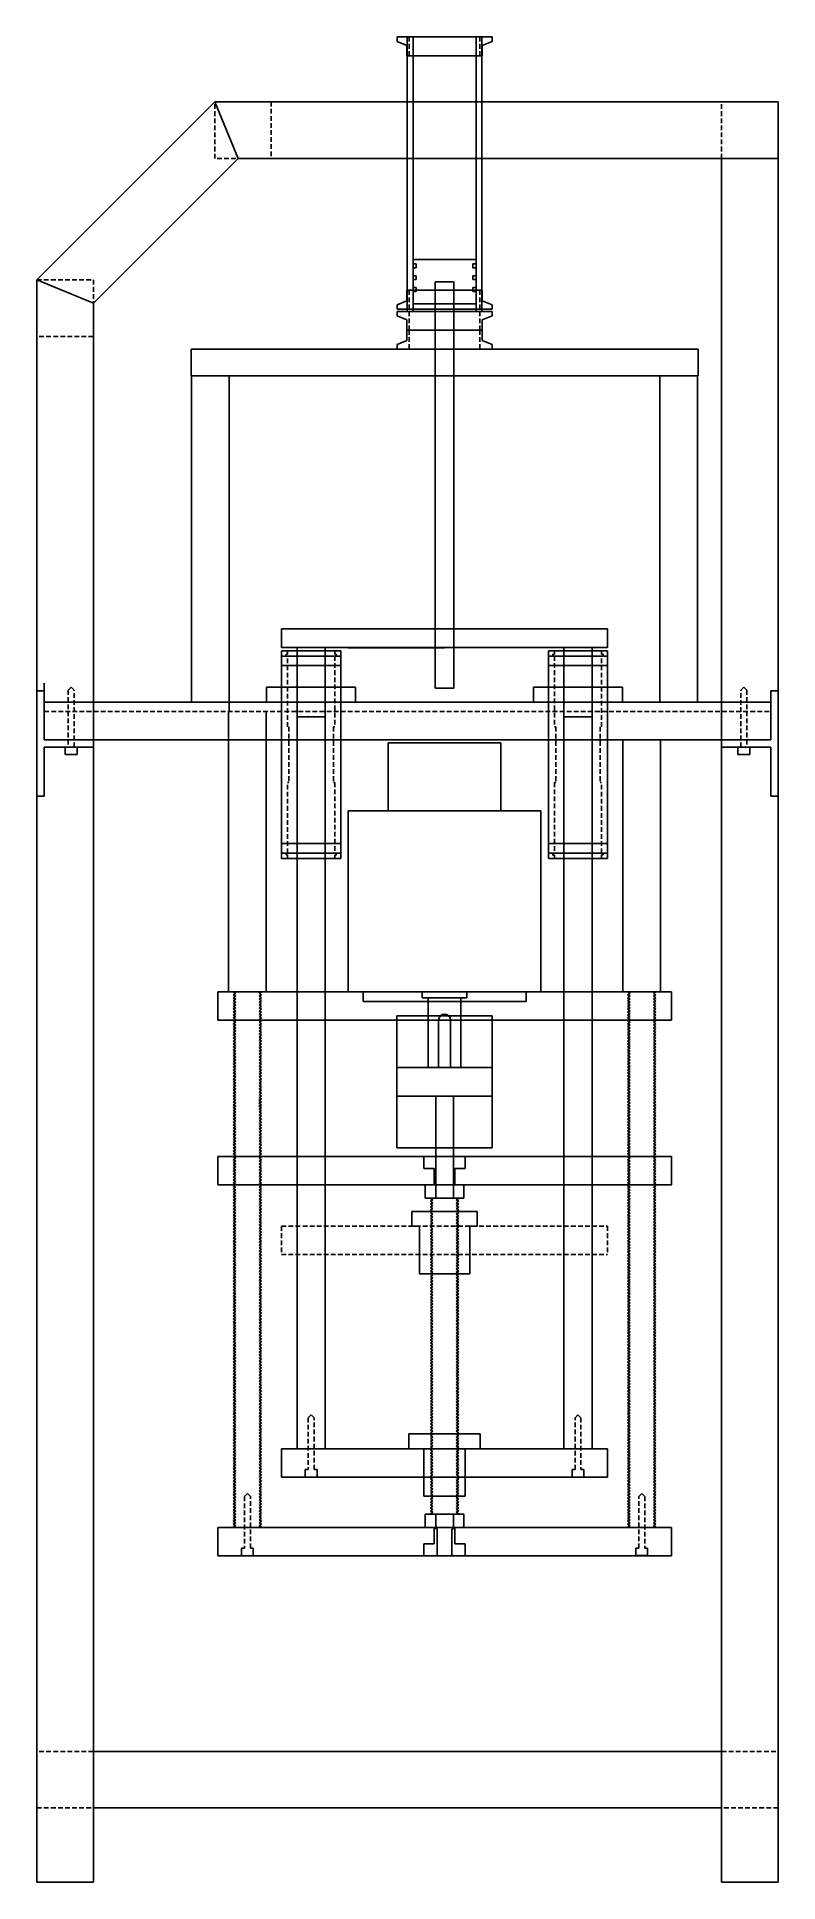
# Model space of a CAD drawing. Header units: centimetres. Extents: x -4347 to 28631, y 41590 to 109107.
# Drawn here: x 13097 to 13597, y 50419 to 51663 of the extents above; entities that cross this region are included whole.
import ezdxf

# ---------------------------------------------------------------- set-up
doc = ezdxf.new("R2010")
doc.units = ezdxf.units.CM
doc.header["$LTSCALE"] = 0.5
doc.linetypes.add('DASHED2', pattern=[9.525, 6.35, -3.175])

msp = doc.modelspace()

# ---------------------------------------------------------------- linework, layer by layer
for p, q in [((13340.067, 51662.585), (13404.067, 51662.585)), ((13340.067, 51662.585), (13340.067, 51659.585)), ((13346.667, 51656.885), (13340.067, 51659.585)), ((13346.667, 51649.885), (13346.667, 51656.885)), ((13350.817, 51662.585), (13346.817, 51662.585)), ((13346.817, 51662.585), (13346.817, 51477.585)), ((13346.817, 51662.585), (13346.817, 51630.585)), ((13346.817, 51662.585), (13346.817, 51630.585)), ((13346.817, 51662.585), (13397.317, 51662.585)), ((13346.817, 51662.585), (13397.317, 51662.585)), ((13350.817, 51662.585), (13350.817, 51477.585)), ((13393.317, 51477.585), (13393.317, 51662.585)), ((13393.317, 51662.585), (13397.317, 51662.585)), ((13397.317, 51662.585), (13397.317, 51477.585)), ((13397.467, 51656.885), (13404.067, 51659.585)), ((13397.467, 51649.885), (13397.467, 51656.885)), ((13404.067, 51662.585), (13404.067, 51659.585)), ((13346.667, 51649.885), (13348.167, 51649.885)), ((13346.667, 51649.885), (13397.467, 51649.885)), ((13397.467, 51649.885), (13395.967, 51649.885)), ((13097.067, 51498.785), (13217.067, 51618.785)), ((13217.067, 51618.785), (13597.067, 51618.785)), ((13217.067, 51618.785), (13232.848, 51580.685)), ((13597.067, 51618.785), (13597.067, 51580.685)), ((13135.167, 51483.004), (13232.848, 51580.685)), ((13597.067, 51580.685), (13232.848, 51580.685)), ((13597.067, 51580.685), (13558.967, 51580.685)), ((13558.967, 51580.685), (13558.967, 50418.785)), ((13597.067, 50418.785), (13597.067, 51580.685)), ((13393.317, 51512.585), (13350.817, 51512.585)), ((13350.817, 51512.585), (13393.317, 51512.585)), ((13350.817, 51512.585), (13350.817, 51482.585)), ((13352.917, 51509.585), (13350.817, 51509.585)), ((13352.917, 51506.985), (13350.817, 51506.985)), ((13352.917, 51506.985), (13352.917, 51509.585)), ((13359.117, 51512.585), (13385.017, 51512.585)), ((13361.217, 51512.585), (13382.917, 51512.585)), ((13391.217, 51509.585), (13391.217, 51506.985)), ((13391.217, 51509.585), (13393.317, 51509.585)), ((13393.317, 51506.985), (13391.217, 51506.985)), ((13393.317, 51512.585), (13393.317, 51482.585)), ((13097.067, 50418.785), (13097.067, 51498.785)), ((13097.067, 51498.785), (13135.167, 51483.004)), ((13352.917, 51501.585), (13350.817, 51501.585)), ((13352.917, 51498.985), (13350.817, 51498.985)), ((13352.917, 51493.585), (13350.817, 51493.585)), ((13352.917, 51498.985), (13352.917, 51501.585)), ((13352.917, 51490.985), (13352.917, 51493.585)), ((13365.717, 51497.585), (13378.417, 51497.585)), ((13365.717, 51497.585), (13365.717, 51223.585)), ((13378.417, 51497.585), (13378.417, 51223.585)), ((13391.217, 51501.585), (13391.217, 51498.985)), ((13393.317, 51501.585), (13391.217, 51501.585)), ((13393.317, 51498.985), (13391.217, 51498.985)), ((13391.217, 51493.585), (13391.217, 51490.985)), ((13391.217, 51493.585), (13393.317, 51493.585)), ((13135.167, 51483.004), (13135.167, 50418.785)), ((13346.667, 51484.785), (13340.067, 51482.085)), ((13340.067, 51479.085), (13340.067, 51482.085)), ((13346.667, 51491.785), (13348.167, 51491.785)), ((13346.667, 51491.785), (13397.467, 51491.785)), ((13346.667, 51491.785), (13346.667, 51484.785)), ((13346.667, 51491.785), (13348.167, 51491.785)), ((13346.667, 51491.785), (13397.467, 51491.785)), ((13352.917, 51490.985), (13350.817, 51490.985)), ((13393.317, 51482.585), (13350.817, 51482.585)), ((13382.917, 51482.585), (13361.217, 51482.585)), ((13391.217, 51490.985), (13393.317, 51490.985)), ((13397.467, 51491.785), (13395.967, 51491.785)), ((13397.467, 51491.785), (13395.967, 51491.785)), ((13397.467, 51491.785), (13397.467, 51484.785)), ((13397.467, 51484.785), (13404.067, 51482.085)), ((13404.067, 51479.085), (13404.067, 51482.085)), ((13340.067, 51479.085), (13404.067, 51479.085)), ((13340.067, 51477.585), (13404.067, 51477.585)), ((13340.067, 51477.585), (13340.067, 51474.585)), ((13346.667, 51471.885), (13340.067, 51474.585)), ((13346.667, 51464.885), (13346.667, 51471.885)), ((13346.817, 51477.585), (13350.817, 51477.585)), ((13350.817, 51478.585), (13350.817, 51479.085)), ((13350.817, 51479.085), (13393.317, 51479.085)), ((13350.817, 51477.585), (13350.817, 51478.585)), ((13350.817, 51477.585), (13393.317, 51477.585)), ((13393.317, 51479.085), (13393.317, 51477.585)), ((13397.317, 51477.585), (13393.317, 51477.585)), ((13397.467, 51471.885), (13404.067, 51474.585)), ((13397.467, 51464.885), (13397.467, 51471.885)), ((13404.067, 51477.585), (13404.067, 51474.585)), ((13346.667, 51457.885), (13340.067, 51455.185)), ((13346.667, 51464.885), (13348.167, 51464.885)), ((13346.667, 51464.885), (13397.467, 51464.885)), ((13346.667, 51464.885), (13346.667, 51457.885)), ((13346.667, 51464.885), (13348.167, 51464.885)), ((13346.667, 51464.885), (13397.467, 51464.885)), ((13397.467, 51464.885), (13395.967, 51464.885)), ((13397.467, 51464.885), (13395.967, 51464.885)), ((13397.467, 51464.885), (13397.467, 51457.885)), ((13397.467, 51457.885), (13404.067, 51455.185)), ((13543.063, 51452.185), (13201.067, 51452.185)), ((13201.067, 51452.185), (13201.067, 51434.185)), ((13340.067, 51452.185), (13340.067, 51455.185)), ((13340.067, 51452.185), (13404.067, 51452.185)), ((13404.067, 51452.185), (13404.067, 51455.185)), ((13543.063, 51452.185), (13543.063, 51434.185)), ((13201.067, 51434.185), (13537.467, 51434.185)), ((13201.367, 51434.185), (13201.367, 51214.185)), ((13226.767, 51214.185), (13226.767, 51434.185)), ((13512.067, 51434.185), (13543.063, 51434.185)), ((13517.363, 51214.185), (13517.363, 51434.185)), ((13542.763, 51434.185), (13542.763, 51214.185)), ((13482.067, 51263.585), (13262.067, 51263.585)), ((13262.067, 51250.885), (13262.067, 51263.585)), ((13482.067, 51250.885), (13482.067, 51263.585)), ((13262.067, 51250.885), (13372.067, 51250.885)), ((13262.067, 51108.785), (13262.067, 51248.785)), ((13262.067, 51248.785), (13302.067, 51248.785)), ((13262.067, 51245.135), (13302.067, 51245.135)), ((13272.55, 51250.885), (13272.55, 50710.885)), ((13291.592, 51250.885), (13291.592, 50710.885)), ((13302.067, 51248.785), (13302.067, 51108.785)), ((13307.067, 51250.785), (13372.067, 51250.785)), ((13372.067, 51250.885), (13482.067, 51250.885)), ((13442.067, 51248.785), (13442.067, 51108.785)), ((13482.067, 51248.785), (13442.067, 51248.785)), ((13482.067, 51245.135), (13442.067, 51245.135)), ((13452.542, 51250.885), (13452.542, 50710.885)), ((13471.592, 51250.885), (13471.592, 50710.885)), ((13482.067, 51108.785), (13482.067, 51248.785)), ((13262.067, 51238.785), (13302.067, 51238.785)), ((13482.067, 51238.785), (13442.067, 51238.785)), ((13102.067, 51221.885), (13097.067, 51221.885)), ((13102.067, 51188.785), (13102.067, 51226.885)), ((13102.067, 51221.885), (13102.067, 51188.785)), ((13120.167, 51224.185), (13118.167, 51222.185)), ((13122.167, 51222.185), (13120.167, 51224.185)), ((13252.067, 51214.185), (13252.067, 51224.185)), ((13252.067, 51224.185), (13312.067, 51224.185)), ((13312.067, 51224.185), (13312.067, 51214.185)), ((13365.717, 51223.585), (13378.417, 51223.585)), ((13432.067, 51224.185), (13432.067, 51214.185)), ((13492.067, 51224.185), (13432.067, 51224.185)), ((13492.067, 51214.185), (13492.067, 51224.185)), ((13571.967, 51222.185), (13573.967, 51224.185)), ((13573.967, 51224.185), (13575.967, 51222.185)), ((13592.067, 51221.885), (13592.067, 51188.785)), ((13592.067, 51221.885), (13597.067, 51221.885)), ((13592.067, 51214.185), (13102.067, 51214.185)), ((13102.067, 51214.185), (13102.067, 51188.785)), ((13135.167, 51214.185), (13115.167, 51214.185)), ((13201.367, 51214.185), (13226.767, 51214.185)), ((13226.367, 51207.835), (13226.367, 51018.835)), ((13226.667, 51214.185), (13226.667, 51207.835)), ((13232.067, 51214.185), (13252.067, 51214.185)), ((13251.767, 51207.835), (13251.767, 51018.835)), ((13312.067, 51214.185), (13252.067, 51214.185)), ((13277.067, 51214.185), (13467.067, 51214.185)), ((13432.067, 51214.185), (13492.067, 51214.185)), ((13512.067, 51214.185), (13492.067, 51214.185)), ((13517.463, 51214.185), (13542.863, 51214.185)), ((13592.067, 51214.185), (13592.067, 51188.785)), ((13597.067, 51192.185), (13597.067, 51214.185)), ((13272.542, 51204.185), (13291.592, 51204.185)), ((13471.592, 51204.185), (13452.542, 51204.185)), ((13097.067, 51188.785), (13097.067, 51150.685)), ((13135.167, 51188.785), (13102.067, 51188.785)), ((13135.167, 51183.785), (13102.067, 51183.785)), ((13102.067, 51183.785), (13102.067, 51150.685)), ((13105.167, 51188.785), (13588.967, 51188.785)), ((13105.167, 51188.785), (13120.167, 51188.785)), ((13118.167, 51183.785), (13116.167, 51183.785)), ((13116.167, 51183.785), (13116.167, 51178.785)), ((13118.167, 51183.785), (13122.167, 51183.785)), ((13124.167, 51183.785), (13122.167, 51183.785)), ((13124.167, 51178.785), (13124.167, 51183.785)), ((13135.167, 51188.785), (13135.167, 51183.785)), ((13252.067, 51188.785), (13226.667, 51188.785)), ((13232.067, 51188.785), (13257.467, 51188.785)), ((13334.067, 51140.835), (13334.067, 51186.835)), ((13410.067, 51186.835), (13334.067, 51186.835)), ((13342.067, 51188.835), (13402.067, 51188.835)), ((13397.067, 51188.835), (13347.067, 51188.835)), ((13410.067, 51140.835), (13410.067, 51186.835)), ((13512.067, 51188.785), (13486.667, 51188.785)), ((13492.367, 51188.785), (13492.367, 51018.835)), ((13517.767, 51188.785), (13517.767, 51018.835)), ((13558.967, 51188.785), (13592.067, 51188.785)), ((13558.967, 51188.785), (13558.967, 51183.785)), ((13558.967, 51183.785), (13592.067, 51183.785)), ((13569.967, 51178.785), (13569.967, 51183.785)), ((13569.967, 51183.785), (13571.967, 51183.785)), ((13575.967, 51183.785), (13571.967, 51183.785)), ((13575.967, 51183.785), (13577.967, 51183.785)), ((13577.967, 51183.785), (13577.967, 51178.785)), ((13592.067, 51183.785), (13592.067, 51150.685)), ((13597.067, 51188.785), (13597.067, 51150.685)), ((13116.167, 51178.785), (13124.167, 51178.785)), ((13577.967, 51178.785), (13569.967, 51178.785)), ((13097.067, 51150.685), (13102.067, 51150.685)), ((13597.067, 51150.685), (13592.067, 51150.685)), ((13307.067, 51140.835), (13307.067, 51018.835)), ((13437.067, 51140.835), (13307.067, 51140.835)), ((13437.067, 51018.835), (13437.067, 51140.835)), ((13558.967, 50680.685), (13558.967, 51130.685)), ((13262.067, 51118.785), (13302.067, 51118.785)), ((13262.067, 51118.785), (13302.067, 51118.785)), ((13262.067, 51112.435), (13302.067, 51112.435)), ((13262.067, 51108.785), (13302.067, 51108.785)), ((13291.592, 51115.785), (13291.592, 51105.785)), ((13482.067, 51118.785), (13442.067, 51118.785)), ((13482.067, 51118.785), (13442.067, 51118.785)), ((13482.067, 51112.435), (13442.067, 51112.435)), ((13482.067, 51108.785), (13442.067, 51108.785)), ((13452.542, 51115.785), (13452.542, 51105.785)), ((13525.067, 51018.835), (13219.067, 51018.835)), ((13219.067, 51018.835), (13219.067, 50999.785)), ((13229.542, 51018.835), (13231.234, 51017.858)), ((13229.542, 51018.835), (13248.592, 51018.835)), ((13229.542, 51016.885), (13231.234, 51017.862)), ((13229.542, 51016.885), (13231.234, 51015.908)), ((13229.542, 51014.935), (13231.234, 51015.912)), ((13229.542, 51014.935), (13231.234, 51013.958)), ((13229.542, 51012.985), (13231.234, 51013.962)), ((13229.542, 51012.985), (13231.234, 51012.008)), ((13229.542, 51011.035), (13231.234, 51012.012)), ((13229.542, 51011.035), (13231.234, 51010.058)), ((13229.542, 51009.085), (13231.234, 51010.062)), ((13229.542, 51009.085), (13231.234, 51008.108)), ((13231.767, 51018.835), (13257.167, 51018.835)), ((13248.592, 51018.835), (13246.9, 51017.858)), ((13248.592, 51016.885), (13246.9, 51017.862)), ((13248.592, 51016.885), (13246.9, 51015.908)), ((13248.592, 51014.935), (13246.9, 51015.912)), ((13248.592, 51014.935), (13246.9, 51013.958)), ((13248.592, 51012.985), (13246.9, 51013.962)), ((13248.592, 51012.985), (13246.9, 51012.008)), ((13248.592, 51011.035), (13246.9, 51012.012)), ((13248.592, 51011.035), (13246.9, 51010.058)), ((13248.592, 51009.085), (13246.9, 51010.062)), ((13248.592, 51009.085), (13246.9, 51008.108)), ((13307.067, 51018.835), (13437.067, 51018.835)), ((13317.067, 51012.335), (13317.067, 51018.835)), ((13427.067, 51012.335), (13317.067, 51012.335)), ((13402.067, 51018.835), (13342.067, 51018.835)), ((13357.067, 51014.835), (13357.067, 51018.835)), ((13387.067, 51014.835), (13357.067, 51014.835)), ((13383.067, 51018.835), (13361.067, 51018.835)), ((13361.067, 50967.835), (13361.067, 51014.835)), ((13364.067, 51018.835), (13380.067, 51018.835)), ((13383.067, 50967.835), (13383.067, 51014.835)), ((13387.067, 51014.835), (13387.067, 51018.835)), ((13427.067, 51012.335), (13427.067, 51018.835)), ((13517.767, 51018.835), (13492.367, 51018.835)), ((13492.367, 51018.835), (13517.767, 51018.835)), ((13514.592, 51018.835), (13495.542, 51018.835)), ((13495.542, 51018.835), (13497.234, 51017.858)), ((13495.542, 51018.835), (13514.592, 51018.835)), ((13495.542, 51016.885), (13497.234, 51017.862)), ((13495.542, 51016.885), (13497.234, 51015.908)), ((13495.542, 51014.935), (13497.234, 51015.912)), ((13495.542, 51014.935), (13497.234, 51013.958)), ((13495.542, 51012.985), (13497.234, 51013.962)), ((13495.542, 51012.985), (13497.234, 51012.008)), ((13495.542, 51011.035), (13497.234, 51012.012)), ((13495.542, 51011.035), (13497.234, 51010.058)), ((13495.542, 51009.085), (13497.234, 51010.062)), ((13495.542, 51009.085), (13497.234, 51008.108)), ((13514.592, 51018.835), (13512.9, 51017.858)), ((13514.592, 51016.885), (13512.9, 51017.862)), ((13514.592, 51016.885), (13512.9, 51015.908)), ((13514.592, 51014.935), (13512.9, 51015.912)), ((13514.592, 51014.935), (13512.9, 51013.958)), ((13514.592, 51012.985), (13512.9, 51013.962)), ((13514.592, 51012.985), (13512.9, 51012.008)), ((13514.592, 51011.035), (13512.9, 51012.012)), ((13514.592, 51011.035), (13512.9, 51010.058)), ((13514.592, 51009.085), (13512.9, 51010.062)), ((13514.592, 51009.085), (13512.9, 51008.108)), ((13525.067, 50999.785), (13525.067, 51018.835)), ((13219.067, 50999.785), (13525.067, 50999.785)), ((13229.542, 51007.135), (13231.234, 51008.112)), ((13229.542, 51007.135), (13231.234, 51006.158)), ((13229.542, 51005.185), (13231.234, 51006.162)), ((13229.542, 51005.185), (13231.234, 51004.208)), ((13229.542, 51003.235), (13231.234, 51004.212)), ((13229.542, 51003.235), (13231.234, 51002.258)), ((13229.542, 51001.285), (13231.234, 51002.262)), ((13229.542, 51001.285), (13231.234, 51000.308)), ((13229.542, 50999.335), (13231.234, 51000.312)), ((13229.542, 50999.335), (13231.234, 50998.358)), ((13229.542, 50997.385), (13231.234, 50998.362)), ((13229.542, 50997.385), (13231.234, 50996.408)), ((13229.542, 50995.435), (13231.234, 50996.412)), ((13248.592, 51007.135), (13246.9, 51008.112)), ((13248.592, 51007.135), (13246.9, 51006.158)), ((13248.592, 51005.185), (13246.9, 51006.162)), ((13248.592, 51005.185), (13246.9, 51004.208)), ((13248.592, 51003.235), (13246.9, 51004.212)), ((13248.592, 51003.235), (13246.9, 51002.258)), ((13248.592, 51001.285), (13246.9, 51002.262)), ((13248.592, 51001.285), (13246.9, 51000.308)), ((13248.592, 50999.335), (13246.9, 51000.312)), ((13248.592, 50999.335), (13246.9, 50998.358)), ((13248.592, 50997.385), (13246.9, 50998.362)), ((13248.592, 50997.385), (13246.9, 50996.408)), ((13248.592, 50995.435), (13246.9, 50996.412)), ((13339.917, 51002.735), (13404.217, 51002.735)), ((13339.917, 50913.735), (13339.917, 51002.735)), ((13368.067, 50967.835), (13368.067, 50999.835)), ((13376.067, 50999.835), (13376.067, 50967.835)), ((13404.217, 51002.735), (13404.217, 50913.735)), ((13495.542, 51007.135), (13497.234, 51008.112)), ((13495.542, 51007.135), (13497.234, 51006.158)), ((13495.542, 51005.185), (13497.234, 51006.162)), ((13495.542, 51005.185), (13497.234, 51004.208)), ((13495.542, 51003.235), (13497.234, 51004.212)), ((13495.542, 51003.235), (13497.234, 51002.258)), ((13495.542, 51001.285), (13497.234, 51002.262)), ((13495.542, 51001.285), (13497.234, 51000.308)), ((13495.542, 50999.335), (13497.234, 51000.312)), ((13495.542, 50999.335), (13497.234, 50998.358)), ((13495.542, 50997.385), (13497.234, 50998.362)), ((13495.542, 50997.385), (13497.234, 50996.408)), ((13495.542, 50995.435), (13497.234, 50996.412)), ((13514.592, 51007.135), (13512.9, 51008.112)), ((13514.592, 51007.135), (13512.9, 51006.158)), ((13514.592, 51005.185), (13512.9, 51006.162)), ((13514.592, 51005.185), (13512.9, 51004.208)), ((13514.592, 51003.235), (13512.9, 51004.212)), ((13514.592, 51003.235), (13512.9, 51002.258)), ((13514.592, 51001.285), (13512.9, 51002.262)), ((13514.592, 51001.285), (13512.9, 51000.308)), ((13514.592, 50999.335), (13512.9, 51000.312)), ((13514.592, 50999.335), (13512.9, 50998.358)), ((13514.592, 50997.385), (13512.9, 50998.362)), ((13514.592, 50997.385), (13512.9, 50996.408)), ((13514.592, 50995.435), (13512.9, 50996.412)), ((13229.542, 50995.435), (13231.234, 50994.458)), ((13229.542, 50993.485), (13231.234, 50994.462)), ((13229.542, 50993.485), (13231.234, 50992.508)), ((13229.542, 50991.535), (13231.234, 50992.512)), ((13229.542, 50991.535), (13231.234, 50990.558)), ((13229.542, 50989.585), (13231.234, 50990.562)), ((13229.542, 50989.585), (13231.234, 50988.608)), ((13229.542, 50987.635), (13231.234, 50988.612)), ((13229.542, 50987.635), (13231.234, 50986.658)), ((13229.542, 50985.685), (13231.234, 50986.662)), ((13229.542, 50985.685), (13231.234, 50984.708)), ((13229.542, 50983.735), (13231.234, 50984.712)), ((13229.542, 50983.735), (13231.234, 50982.758)), ((13248.592, 50995.435), (13246.9, 50994.458)), ((13248.592, 50993.485), (13246.9, 50994.462)), ((13248.592, 50993.485), (13246.9, 50992.508)), ((13248.592, 50991.535), (13246.9, 50992.512)), ((13248.592, 50991.535), (13246.9, 50990.558)), ((13248.592, 50989.585), (13246.9, 50990.562)), ((13248.592, 50989.585), (13246.9, 50988.608)), ((13248.592, 50987.635), (13246.9, 50988.612)), ((13248.592, 50987.635), (13246.9, 50986.658)), ((13248.592, 50985.685), (13246.9, 50986.662)), ((13248.592, 50985.685), (13246.9, 50984.708)), ((13248.592, 50983.735), (13246.9, 50984.712)), ((13248.592, 50983.735), (13246.9, 50982.758)), ((13495.542, 50995.435), (13497.234, 50994.458)), ((13495.542, 50993.485), (13497.234, 50994.462)), ((13495.542, 50993.485), (13497.234, 50992.508)), ((13495.542, 50991.535), (13497.234, 50992.512)), ((13495.542, 50991.535), (13497.234, 50990.558)), ((13495.542, 50989.585), (13497.234, 50990.562)), ((13495.542, 50989.585), (13497.234, 50988.608)), ((13495.542, 50987.635), (13497.234, 50988.612)), ((13495.542, 50987.635), (13497.234, 50986.658)), ((13495.542, 50985.685), (13497.234, 50986.662)), ((13495.542, 50985.685), (13497.234, 50984.708)), ((13495.542, 50983.735), (13497.234, 50984.712)), ((13495.542, 50983.735), (13497.234, 50982.758)), ((13514.592, 50995.435), (13512.9, 50994.458)), ((13514.592, 50993.485), (13512.9, 50994.462)), ((13514.592, 50993.485), (13512.9, 50992.508)), ((13514.592, 50991.535), (13512.9, 50992.512)), ((13514.592, 50991.535), (13512.9, 50990.558)), ((13514.592, 50989.585), (13512.9, 50990.562)), ((13514.592, 50989.585), (13512.9, 50988.608)), ((13514.592, 50987.635), (13512.9, 50988.612)), ((13514.592, 50987.635), (13512.9, 50986.658)), ((13514.592, 50985.685), (13512.9, 50986.662)), ((13514.592, 50985.685), (13512.9, 50984.708)), ((13514.592, 50983.735), (13512.9, 50984.712)), ((13514.592, 50983.735), (13512.9, 50982.758)), ((13229.542, 50981.785), (13231.234, 50982.762)), ((13229.542, 50981.785), (13231.234, 50980.808)), ((13229.542, 50979.835), (13231.234, 50980.812)), ((13229.542, 50979.835), (13231.234, 50978.858)), ((13229.542, 50977.885), (13231.234, 50978.862)), ((13229.542, 50977.885), (13231.234, 50976.908)), ((13229.542, 50975.935), (13231.234, 50976.912)), ((13229.542, 50975.935), (13231.234, 50974.958)), ((13229.542, 50973.985), (13231.234, 50974.962)), ((13229.542, 50973.985), (13231.234, 50973.008)), ((13229.542, 50972.035), (13231.234, 50973.012)), ((13229.542, 50972.035), (13231.234, 50971.058)), ((13229.542, 50970.085), (13231.234, 50971.062)), ((13248.592, 50981.785), (13246.9, 50982.762)), ((13248.592, 50981.785), (13246.9, 50980.808)), ((13248.592, 50979.835), (13246.9, 50980.812)), ((13248.592, 50979.835), (13246.9, 50978.858)), ((13248.592, 50977.885), (13246.9, 50978.862)), ((13248.592, 50977.885), (13246.9, 50976.908)), ((13248.592, 50975.935), (13246.9, 50976.912)), ((13248.592, 50975.935), (13246.9, 50974.958)), ((13248.592, 50973.985), (13246.9, 50974.962)), ((13248.592, 50973.985), (13246.9, 50973.008)), ((13248.592, 50972.035), (13246.9, 50973.012)), ((13248.592, 50972.035), (13246.9, 50971.058)), ((13248.592, 50970.085), (13246.9, 50971.062)), ((13291.592, 50968.135), (13291.592, 50976.135)), ((13495.542, 50981.785), (13497.234, 50982.762)), ((13495.542, 50981.785), (13497.234, 50980.808)), ((13495.542, 50979.835), (13497.234, 50980.812)), ((13495.542, 50979.835), (13497.234, 50978.858)), ((13495.542, 50977.885), (13497.234, 50978.862)), ((13495.542, 50977.885), (13497.234, 50976.908)), ((13495.542, 50975.935), (13497.234, 50976.912)), ((13495.542, 50975.935), (13497.234, 50974.958)), ((13495.542, 50973.985), (13497.234, 50974.962)), ((13495.542, 50973.985), (13497.234, 50973.008)), ((13495.542, 50972.035), (13497.234, 50973.012)), ((13495.542, 50972.035), (13497.234, 50971.058)), ((13495.542, 50970.085), (13497.234, 50971.062)), ((13514.592, 50981.785), (13512.9, 50982.762)), ((13514.592, 50981.785), (13512.9, 50980.808)), ((13514.592, 50979.835), (13512.9, 50980.812)), ((13514.592, 50979.835), (13512.9, 50978.858)), ((13514.592, 50977.885), (13512.9, 50978.862)), ((13514.592, 50977.885), (13512.9, 50976.908)), ((13514.592, 50975.935), (13512.9, 50976.912)), ((13514.592, 50975.935), (13512.9, 50974.958)), ((13514.592, 50973.985), (13512.9, 50974.962)), ((13514.592, 50973.985), (13512.9, 50973.008)), ((13514.592, 50972.035), (13512.9, 50973.012)), ((13514.592, 50972.035), (13512.9, 50971.058)), ((13514.592, 50970.085), (13512.9, 50971.062)), ((13229.542, 50970.085), (13231.234, 50969.108)), ((13229.542, 50968.135), (13231.234, 50969.112)), ((13229.542, 50968.135), (13231.234, 50967.158)), ((13229.542, 50966.185), (13231.234, 50967.162)), ((13229.542, 50966.185), (13231.234, 50965.208)), ((13229.542, 50964.235), (13231.234, 50965.212)), ((13229.542, 50964.235), (13231.234, 50963.258)), ((13229.542, 50962.285), (13231.234, 50963.262)), ((13229.542, 50962.285), (13231.234, 50961.308)), ((13229.542, 50960.335), (13231.234, 50961.312)), ((13229.542, 50960.335), (13231.234, 50959.358)), ((13229.542, 50958.385), (13231.234, 50959.362)), ((13248.592, 50970.085), (13246.9, 50969.108)), ((13248.592, 50968.135), (13246.9, 50969.112)), ((13248.592, 50968.135), (13246.9, 50967.158)), ((13248.592, 50966.185), (13246.9, 50967.162)), ((13248.592, 50966.185), (13246.9, 50965.208)), ((13248.592, 50964.235), (13246.9, 50965.212)), ((13248.592, 50964.235), (13246.9, 50963.258)), ((13248.592, 50962.285), (13246.9, 50963.262)), ((13248.592, 50962.285), (13246.9, 50961.308)), ((13248.592, 50960.335), (13246.9, 50961.312)), ((13248.592, 50960.335), (13246.9, 50959.358)), ((13248.592, 50958.385), (13246.9, 50959.362)), ((13339.917, 50967.835), (13404.217, 50967.835)), ((13383.067, 50967.835), (13361.067, 50967.835)), ((13372.067, 50967.835), (13368.067, 50967.835)), ((13495.542, 50970.085), (13497.234, 50969.108)), ((13495.542, 50968.135), (13497.234, 50969.112)), ((13495.542, 50968.135), (13497.234, 50967.158)), ((13495.542, 50966.185), (13497.234, 50967.162)), ((13495.542, 50966.185), (13497.234, 50965.208)), ((13495.542, 50964.235), (13497.234, 50965.212)), ((13495.542, 50964.235), (13497.234, 50963.258)), ((13495.542, 50962.285), (13497.234, 50963.262)), ((13495.542, 50962.285), (13497.234, 50961.308)), ((13495.542, 50960.335), (13497.234, 50961.312)), ((13495.542, 50960.335), (13497.234, 50959.358)), ((13495.542, 50958.385), (13497.234, 50959.362)), ((13514.592, 50970.085), (13512.9, 50969.108)), ((13514.592, 50968.135), (13512.9, 50969.112)), ((13514.592, 50968.135), (13512.9, 50967.158)), ((13514.592, 50966.185), (13512.9, 50967.162)), ((13514.592, 50966.185), (13512.9, 50965.208)), ((13514.592, 50964.235), (13512.9, 50965.212)), ((13514.592, 50964.235), (13512.9, 50963.258)), ((13514.592, 50962.285), (13512.9, 50963.262)), ((13514.592, 50962.285), (13512.9, 50961.308)), ((13514.592, 50960.335), (13512.9, 50961.312)), ((13514.592, 50960.335), (13512.9, 50959.358)), ((13514.592, 50958.385), (13512.9, 50959.362)), ((13229.542, 50958.385), (13231.234, 50957.408)), ((13229.542, 50956.435), (13231.234, 50957.412)), ((13229.542, 50956.435), (13231.234, 50955.458)), ((13229.542, 50954.485), (13231.234, 50955.462)), ((13229.542, 50954.485), (13231.234, 50953.508)), ((13229.542, 50952.535), (13231.234, 50953.512)), ((13229.542, 50952.535), (13231.234, 50951.558)), ((13229.542, 50950.585), (13231.234, 50951.562)), ((13229.542, 50950.585), (13231.234, 50949.608)), ((13229.542, 50948.635), (13231.234, 50949.612)), ((13229.542, 50948.635), (13231.234, 50947.658)), ((13229.545, 50946.683), (13231.237, 50947.66)), ((13229.545, 50946.683), (13231.237, 50945.706)), ((13248.588, 50946.683), (13246.896, 50947.66)), ((13248.588, 50946.683), (13246.896, 50945.706)), ((13248.592, 50958.385), (13246.9, 50957.408)), ((13248.592, 50956.435), (13246.9, 50957.412)), ((13248.592, 50956.435), (13246.9, 50955.458)), ((13248.592, 50954.485), (13246.9, 50955.462)), ((13248.592, 50954.485), (13246.9, 50953.508)), ((13248.592, 50952.535), (13246.9, 50953.512)), ((13248.592, 50952.535), (13246.9, 50951.558)), ((13248.592, 50950.585), (13246.9, 50951.562)), ((13248.592, 50950.585), (13246.9, 50949.608)), ((13248.592, 50948.635), (13246.9, 50949.612)), ((13248.592, 50948.635), (13246.9, 50947.658)), ((13339.917, 50948.635), (13404.217, 50948.635)), ((13366.067, 50948.635), (13366.067, 50879.835)), ((13367.067, 50948.635), (13377.067, 50948.635)), ((13378.067, 50879.835), (13378.067, 50948.635)), ((13495.542, 50958.385), (13497.234, 50957.408)), ((13495.542, 50956.435), (13497.234, 50957.412)), ((13495.542, 50956.435), (13497.234, 50955.458)), ((13495.542, 50954.485), (13497.234, 50955.462)), ((13495.542, 50954.485), (13497.234, 50953.508)), ((13495.542, 50952.535), (13497.234, 50953.512)), ((13495.542, 50952.535), (13497.234, 50951.558)), ((13495.542, 50950.585), (13497.234, 50951.562)), ((13495.542, 50950.585), (13497.234, 50949.608)), ((13495.542, 50948.635), (13497.234, 50949.612)), ((13495.542, 50948.635), (13497.234, 50947.658)), ((13495.545, 50946.683), (13497.237, 50947.66)), ((13495.545, 50946.683), (13497.237, 50945.706)), ((13514.588, 50946.683), (13512.896, 50947.66)), ((13514.588, 50946.683), (13512.896, 50945.706)), ((13514.592, 50958.385), (13512.9, 50957.408)), ((13514.592, 50956.435), (13512.9, 50957.412)), ((13514.592, 50956.435), (13512.9, 50955.458)), ((13514.592, 50954.485), (13512.9, 50955.462)), ((13514.592, 50954.485), (13512.9, 50953.508)), ((13514.592, 50952.535), (13512.9, 50953.512)), ((13514.592, 50952.535), (13512.9, 50951.558)), ((13514.592, 50950.585), (13512.9, 50951.562)), ((13514.592, 50950.585), (13512.9, 50949.608)), ((13514.592, 50948.635), (13512.9, 50949.612)), ((13514.592, 50948.635), (13512.9, 50947.658)), ((13229.545, 50944.733), (13231.237, 50945.71)), ((13229.545, 50944.733), (13231.237, 50943.756)), ((13229.545, 50942.783), (13231.237, 50943.76)), ((13229.545, 50942.783), (13231.237, 50941.806)), ((13229.545, 50940.833), (13231.237, 50941.81)), ((13229.545, 50940.833), (13230.021, 50940.558)), ((13229.545, 50940.833), (13231.237, 50939.856)), ((13229.545, 50938.883), (13231.237, 50939.86)), ((13229.545, 50938.883), (13231.237, 50937.906)), ((13229.545, 50936.933), (13231.237, 50937.91)), ((13229.545, 50936.933), (13231.237, 50935.956)), ((13229.545, 50934.983), (13231.237, 50935.96)), ((13229.545, 50934.983), (13231.237, 50934.006)), ((13229.545, 50933.033), (13231.237, 50934.01)), ((13248.588, 50944.733), (13246.896, 50945.71)), ((13248.588, 50944.733), (13246.896, 50943.756)), ((13248.588, 50942.783), (13246.896, 50943.76)), ((13248.588, 50942.783), (13246.896, 50941.806)), ((13248.588, 50940.833), (13246.896, 50941.81)), ((13248.595, 50940.833), (13246.903, 50939.856)), ((13248.595, 50938.883), (13246.903, 50939.86)), ((13248.595, 50938.883), (13246.903, 50937.906)), ((13248.595, 50936.933), (13246.903, 50937.91)), ((13248.595, 50936.933), (13246.903, 50935.956)), ((13248.595, 50934.983), (13246.903, 50935.96)), ((13248.595, 50934.983), (13246.903, 50934.006)), ((13248.595, 50933.033), (13246.903, 50934.01)), ((13248.588, 50940.833), (13248.112, 50940.558)), ((13495.545, 50944.733), (13497.237, 50945.71)), ((13495.545, 50944.733), (13497.237, 50943.756)), ((13495.545, 50942.783), (13497.237, 50943.76)), ((13495.545, 50942.783), (13497.237, 50941.806)), ((13495.545, 50940.833), (13497.237, 50941.81)), ((13495.545, 50940.833), (13496.021, 50940.558)), ((13495.545, 50940.833), (13497.237, 50939.856)), ((13495.545, 50938.883), (13497.237, 50939.86)), ((13495.545, 50938.883), (13497.237, 50937.906)), ((13495.545, 50936.933), (13497.237, 50937.91)), ((13495.545, 50936.933), (13497.237, 50935.956)), ((13495.545, 50934.983), (13497.237, 50935.96)), ((13495.545, 50934.983), (13497.237, 50934.006)), ((13495.545, 50933.033), (13497.237, 50934.01)), ((13514.588, 50944.733), (13512.896, 50945.71)), ((13514.588, 50944.733), (13512.896, 50943.756)), ((13514.588, 50942.783), (13512.896, 50943.76)), ((13514.588, 50942.783), (13512.896, 50941.806)), ((13514.588, 50940.833), (13512.896, 50941.81)), ((13514.595, 50940.833), (13512.903, 50939.856)), ((13514.595, 50938.883), (13512.903, 50939.86)), ((13514.595, 50938.883), (13512.903, 50937.906)), ((13514.595, 50936.933), (13512.903, 50937.91)), ((13514.595, 50936.933), (13512.903, 50935.956)), ((13514.595, 50934.983), (13512.903, 50935.96)), ((13514.595, 50934.983), (13512.903, 50934.006)), ((13514.595, 50933.033), (13512.903, 50934.01)), ((13514.588, 50940.833), (13514.112, 50940.558)), ((13229.545, 50933.033), (13231.237, 50932.056)), ((13229.545, 50931.083), (13231.237, 50932.06)), ((13229.545, 50931.083), (13231.237, 50930.106)), ((13229.545, 50929.133), (13231.237, 50930.11)), ((13229.545, 50929.133), (13231.237, 50928.156)), ((13229.545, 50927.183), (13231.237, 50928.16)), ((13229.545, 50927.183), (13231.237, 50926.206)), ((13229.545, 50925.233), (13231.237, 50926.21)), ((13229.545, 50925.233), (13231.237, 50924.256)), ((13229.545, 50923.283), (13231.237, 50924.26)), ((13229.545, 50923.283), (13231.237, 50922.306)), ((13229.545, 50921.333), (13231.237, 50922.31)), ((13229.545, 50921.333), (13231.237, 50920.356)), ((13248.595, 50933.033), (13246.903, 50932.056)), ((13248.595, 50931.083), (13246.903, 50932.06)), ((13248.595, 50931.083), (13246.903, 50930.106)), ((13248.595, 50929.133), (13246.903, 50930.11)), ((13248.595, 50929.133), (13246.903, 50928.156)), ((13248.595, 50927.183), (13246.903, 50928.16)), ((13248.595, 50927.183), (13246.903, 50926.206)), ((13248.595, 50925.233), (13246.903, 50926.21)), ((13248.595, 50925.233), (13246.903, 50924.256)), ((13248.595, 50923.283), (13246.903, 50924.26)), ((13248.595, 50923.283), (13246.903, 50922.306)), ((13248.595, 50921.333), (13246.903, 50922.31)), ((13248.595, 50921.333), (13246.903, 50920.356)), ((13495.545, 50933.033), (13497.237, 50932.056)), ((13495.545, 50931.083), (13497.237, 50932.06)), ((13495.545, 50931.083), (13497.237, 50930.106)), ((13495.545, 50929.133), (13497.237, 50930.11)), ((13495.545, 50929.133), (13497.237, 50928.156)), ((13495.545, 50927.183), (13497.237, 50928.16)), ((13495.545, 50927.183), (13497.237, 50926.206)), ((13495.545, 50925.233), (13497.237, 50926.21)), ((13495.545, 50925.233), (13497.237, 50924.256)), ((13495.545, 50923.283), (13497.237, 50924.26)), ((13495.545, 50923.283), (13497.237, 50922.306)), ((13495.545, 50921.333), (13497.237, 50922.31)), ((13495.545, 50921.333), (13497.237, 50920.356)), ((13514.595, 50933.033), (13512.903, 50932.056)), ((13514.595, 50931.083), (13512.903, 50932.06)), ((13514.595, 50931.083), (13512.903, 50930.106)), ((13514.595, 50929.133), (13512.903, 50930.11)), ((13514.595, 50929.133), (13512.903, 50928.156)), ((13514.595, 50927.183), (13512.903, 50928.16)), ((13514.595, 50927.183), (13512.903, 50926.206)), ((13514.595, 50925.233), (13512.903, 50926.21)), ((13514.595, 50925.233), (13512.903, 50924.256)), ((13514.595, 50923.283), (13512.903, 50924.26)), ((13514.595, 50923.283), (13512.903, 50922.306)), ((13514.595, 50921.333), (13512.903, 50922.31)), ((13514.595, 50921.333), (13512.903, 50920.356)), ((13229.545, 50919.383), (13231.237, 50920.36)), ((13229.545, 50919.383), (13231.237, 50918.406)), ((13229.545, 50917.433), (13231.237, 50918.41)), ((13229.545, 50917.433), (13231.237, 50916.456)), ((13229.546, 50917.431), (13231.238, 50916.454)), ((13229.546, 50915.481), (13231.238, 50916.458)), ((13229.546, 50915.481), (13231.238, 50914.504)), ((13229.546, 50913.531), (13231.238, 50914.508)), ((13229.546, 50913.531), (13231.238, 50912.554)), ((13229.546, 50911.581), (13231.238, 50912.558)), ((13229.546, 50911.581), (13231.238, 50910.604)), ((13229.546, 50909.631), (13231.238, 50910.608)), ((13229.546, 50909.631), (13231.238, 50908.654)), ((13248.595, 50919.383), (13246.903, 50920.36)), ((13248.595, 50919.383), (13246.903, 50918.406)), ((13248.595, 50917.433), (13246.903, 50918.41)), ((13248.595, 50917.433), (13246.903, 50916.456)), ((13248.596, 50917.431), (13246.904, 50916.454)), ((13248.596, 50915.481), (13246.904, 50916.458)), ((13248.596, 50915.481), (13246.904, 50914.504)), ((13248.596, 50913.531), (13246.904, 50914.508)), ((13248.596, 50913.531), (13246.904, 50912.554)), ((13248.596, 50911.581), (13246.904, 50912.558)), ((13248.596, 50911.581), (13246.904, 50910.604)), ((13248.596, 50909.631), (13246.904, 50910.608)), ((13248.596, 50909.631), (13246.904, 50908.654)), ((13404.217, 50913.735), (13339.917, 50913.735)), ((13495.545, 50919.383), (13497.237, 50920.36)), ((13495.545, 50919.383), (13497.237, 50918.406)), ((13495.545, 50917.433), (13497.237, 50918.41)), ((13495.545, 50917.433), (13497.237, 50916.456)), ((13495.546, 50917.431), (13497.238, 50916.454)), ((13495.546, 50915.481), (13497.238, 50916.458)), ((13495.546, 50915.481), (13497.238, 50914.504)), ((13495.546, 50913.531), (13497.238, 50914.508)), ((13495.546, 50913.531), (13497.238, 50912.554)), ((13495.546, 50911.581), (13497.238, 50912.558)), ((13495.546, 50911.581), (13497.238, 50910.604)), ((13495.546, 50909.631), (13497.238, 50910.608)), ((13495.546, 50909.631), (13497.238, 50908.654)), ((13514.595, 50919.383), (13512.903, 50920.36)), ((13514.595, 50919.383), (13512.903, 50918.406)), ((13514.595, 50917.433), (13512.903, 50918.41)), ((13514.595, 50917.433), (13512.903, 50916.456)), ((13514.596, 50917.431), (13512.904, 50916.454)), ((13514.596, 50915.481), (13512.904, 50916.458)), ((13514.596, 50915.481), (13512.904, 50914.504)), ((13514.596, 50913.531), (13512.904, 50914.508)), ((13514.596, 50913.531), (13512.904, 50912.554)), ((13514.596, 50911.581), (13512.904, 50912.558)), ((13514.596, 50911.581), (13512.904, 50910.604)), ((13514.596, 50909.631), (13512.904, 50910.608)), ((13514.596, 50909.631), (13512.904, 50908.654)), ((13525.067, 50907.885), (13219.067, 50907.885)), ((13219.067, 50907.885), (13219.067, 50888.835)), ((13229.546, 50907.681), (13231.238, 50908.658)), ((13229.546, 50907.681), (13231.238, 50906.704)), ((13229.546, 50905.731), (13231.238, 50906.708)), ((13229.546, 50905.731), (13231.238, 50904.754)), ((13229.546, 50903.781), (13231.238, 50904.758)), ((13229.546, 50903.781), (13231.238, 50902.804)), ((13229.546, 50901.831), (13231.238, 50902.808)), ((13229.546, 50901.831), (13231.238, 50900.854)), ((13229.546, 50899.881), (13231.238, 50900.858)), ((13229.546, 50899.881), (13231.238, 50898.904)), ((13229.546, 50897.931), (13231.238, 50898.908)), ((13229.546, 50897.931), (13231.238, 50896.954)), ((13229.546, 50895.981), (13231.238, 50896.958)), ((13248.596, 50907.681), (13246.904, 50908.658)), ((13248.596, 50907.681), (13246.904, 50906.704)), ((13248.596, 50905.731), (13246.904, 50906.708)), ((13248.596, 50905.731), (13246.904, 50904.754)), ((13248.596, 50903.781), (13246.904, 50904.758)), ((13248.596, 50903.781), (13246.904, 50902.804)), ((13248.596, 50901.831), (13246.904, 50902.808)), ((13248.596, 50901.831), (13246.904, 50900.854)), ((13248.596, 50899.881), (13246.904, 50900.858)), ((13248.596, 50899.881), (13246.904, 50898.904)), ((13248.596, 50897.931), (13246.904, 50898.908)), ((13248.596, 50897.931), (13246.904, 50896.954)), ((13248.596, 50895.981), (13246.904, 50896.958)), ((13358.077, 50907.885), (13358.077, 50899.885)), ((13365.067, 50899.885), (13358.077, 50899.885)), ((13365.067, 50888.835), (13365.067, 50899.885)), ((13379.067, 50888.835), (13379.067, 50899.885)), ((13379.067, 50899.885), (13386.057, 50899.885)), ((13386.057, 50899.885), (13386.057, 50907.885)), ((13495.546, 50907.681), (13497.238, 50908.658)), ((13495.546, 50907.681), (13497.238, 50906.704)), ((13495.546, 50905.731), (13497.238, 50906.708)), ((13495.546, 50905.731), (13497.238, 50904.754)), ((13495.546, 50903.781), (13497.238, 50904.758)), ((13495.546, 50903.781), (13497.238, 50902.804)), ((13495.546, 50901.831), (13497.238, 50902.808)), ((13495.546, 50901.831), (13497.238, 50900.854)), ((13495.546, 50899.881), (13497.238, 50900.858)), ((13495.546, 50899.881), (13497.238, 50898.904)), ((13495.546, 50897.931), (13497.238, 50898.908)), ((13495.546, 50897.931), (13497.238, 50896.954)), ((13495.546, 50895.981), (13497.238, 50896.958)), ((13514.596, 50907.681), (13512.904, 50908.658)), ((13514.596, 50907.681), (13512.904, 50906.704)), ((13514.596, 50905.731), (13512.904, 50906.708)), ((13514.596, 50905.731), (13512.904, 50904.754)), ((13514.596, 50903.781), (13512.904, 50904.758)), ((13514.596, 50903.781), (13512.904, 50902.804)), ((13514.596, 50901.831), (13512.904, 50902.808)), ((13514.596, 50901.831), (13512.904, 50900.854)), ((13514.596, 50899.881), (13512.904, 50900.858)), ((13514.596, 50899.881), (13512.904, 50898.904)), ((13514.596, 50897.931), (13512.904, 50898.908)), ((13514.596, 50897.931), (13512.904, 50896.954)), ((13514.596, 50895.981), (13512.904, 50896.958)), ((13525.067, 50907.885), (13525.067, 50888.835)), ((13219.067, 50888.835), (13525.067, 50888.835)), ((13229.546, 50895.981), (13231.238, 50895.004)), ((13229.546, 50894.031), (13231.238, 50895.008)), ((13229.546, 50894.031), (13231.238, 50893.054)), ((13229.546, 50892.081), (13231.238, 50893.058)), ((13229.546, 50892.081), (13231.238, 50891.104)), ((13229.546, 50890.131), (13231.238, 50891.108)), ((13229.546, 50890.131), (13231.238, 50889.154)), ((13229.546, 50888.181), (13231.238, 50889.158)), ((13229.546, 50888.181), (13231.238, 50887.204)), ((13229.546, 50886.231), (13231.238, 50887.208)), ((13229.546, 50886.231), (13231.238, 50885.254)), ((13229.546, 50884.281), (13231.238, 50885.258)), ((13229.546, 50884.281), (13231.238, 50883.304)), ((13248.596, 50895.981), (13246.904, 50895.004)), ((13248.596, 50894.031), (13246.904, 50895.008)), ((13248.596, 50894.031), (13246.904, 50893.054)), ((13248.596, 50892.081), (13246.904, 50893.058)), ((13248.596, 50892.081), (13246.904, 50891.104)), ((13248.596, 50890.131), (13246.904, 50891.108)), ((13248.596, 50890.131), (13246.904, 50889.154)), ((13248.596, 50888.181), (13246.904, 50889.158)), ((13248.596, 50888.181), (13246.904, 50887.204)), ((13248.596, 50886.231), (13246.904, 50887.208)), ((13248.596, 50886.231), (13246.904, 50885.254)), ((13248.596, 50884.281), (13246.904, 50885.258)), ((13248.596, 50884.281), (13246.904, 50883.304)), ((13359.067, 50879.835), (13359.067, 50888.835)), ((13372.067, 50888.835), (13364.567, 50888.835)), ((13372.067, 50888.835), (13388.067, 50888.835)), ((13372.067, 50888.835), (13379.567, 50888.835)), ((13372.067, 50888.835), (13382.067, 50888.835)), ((13385.067, 50888.835), (13385.067, 50879.835)), ((13495.546, 50895.981), (13497.238, 50895.004)), ((13495.546, 50894.031), (13497.238, 50895.008)), ((13495.546, 50894.031), (13497.238, 50893.054)), ((13495.546, 50892.081), (13497.238, 50893.058)), ((13495.546, 50892.081), (13497.238, 50891.104)), ((13495.546, 50890.131), (13497.238, 50891.108)), ((13495.546, 50890.131), (13497.238, 50889.154)), ((13495.546, 50888.181), (13497.238, 50889.158)), ((13495.546, 50888.181), (13497.238, 50887.204)), ((13495.546, 50886.231), (13497.238, 50887.208)), ((13495.546, 50886.231), (13497.238, 50885.254)), ((13495.546, 50884.281), (13497.238, 50885.258)), ((13495.546, 50884.281), (13497.238, 50883.304)), ((13514.596, 50895.981), (13512.904, 50895.004)), ((13514.596, 50894.031), (13512.904, 50895.008)), ((13514.596, 50894.031), (13512.904, 50893.054)), ((13514.596, 50892.081), (13512.904, 50893.058)), ((13514.596, 50892.081), (13512.904, 50891.104)), ((13514.596, 50890.131), (13512.904, 50891.108)), ((13514.596, 50890.131), (13512.904, 50889.154)), ((13514.596, 50888.181), (13512.904, 50889.158)), ((13514.596, 50888.181), (13512.904, 50887.204)), ((13514.596, 50886.231), (13512.904, 50887.208)), ((13514.596, 50886.231), (13512.904, 50885.254)), ((13514.596, 50884.281), (13512.904, 50885.258)), ((13514.596, 50884.281), (13512.904, 50883.304)), ((13229.546, 50882.331), (13231.238, 50883.308)), ((13229.546, 50882.331), (13231.238, 50881.354)), ((13229.546, 50880.381), (13231.238, 50881.358)), ((13229.546, 50880.381), (13231.238, 50879.404)), ((13229.546, 50878.431), (13231.238, 50879.408)), ((13229.546, 50878.431), (13231.238, 50877.454)), ((13229.546, 50876.481), (13231.238, 50877.458)), ((13229.546, 50876.481), (13231.238, 50875.504)), ((13229.546, 50874.531), (13231.238, 50875.508)), ((13229.546, 50874.531), (13231.238, 50873.554)), ((13229.546, 50872.581), (13231.238, 50873.558)), ((13229.546, 50872.581), (13231.238, 50871.604)), ((13229.546, 50870.631), (13231.238, 50871.608)), ((13248.596, 50882.331), (13246.904, 50883.308)), ((13248.596, 50882.331), (13246.904, 50881.354)), ((13248.596, 50880.381), (13246.904, 50881.358)), ((13248.596, 50880.381), (13246.904, 50879.404)), ((13248.596, 50878.431), (13246.904, 50879.408)), ((13248.596, 50878.431), (13246.904, 50877.454)), ((13248.596, 50876.481), (13246.904, 50877.458)), ((13248.596, 50876.481), (13246.904, 50875.504)), ((13248.596, 50874.531), (13246.904, 50875.508)), ((13248.596, 50874.531), (13246.904, 50873.554)), ((13248.596, 50872.581), (13246.904, 50873.558)), ((13248.596, 50872.581), (13246.904, 50871.604)), ((13248.596, 50870.631), (13246.904, 50871.608)), ((13385.067, 50879.835), (13359.067, 50879.835)), ((13362.542, 50879.685), (13362.801, 50879.835)), ((13362.542, 50879.685), (13364.234, 50878.708)), ((13362.542, 50877.735), (13364.234, 50878.712)), ((13362.542, 50877.735), (13364.234, 50876.758)), ((13362.542, 50875.785), (13364.234, 50876.762)), ((13362.542, 50875.785), (13364.234, 50874.808)), ((13362.542, 50873.835), (13364.234, 50874.812)), ((13362.542, 50873.835), (13364.234, 50872.858)), ((13362.542, 50871.885), (13364.234, 50872.862)), ((13362.542, 50871.885), (13364.234, 50870.908)), ((13381.592, 50879.685), (13379.9, 50878.708)), ((13381.592, 50877.735), (13379.9, 50878.712)), ((13381.592, 50877.735), (13379.9, 50876.758)), ((13381.592, 50875.785), (13379.9, 50876.762)), ((13381.592, 50875.785), (13379.9, 50874.808)), ((13381.592, 50873.835), (13379.9, 50874.812)), ((13381.592, 50873.835), (13379.9, 50872.858)), ((13381.592, 50871.885), (13379.9, 50872.862)), ((13381.592, 50871.885), (13379.9, 50870.908)), ((13381.592, 50879.685), (13381.332, 50879.835)), ((13495.546, 50882.331), (13497.238, 50883.308)), ((13495.546, 50882.331), (13497.238, 50881.354)), ((13495.546, 50880.381), (13497.238, 50881.358)), ((13495.546, 50880.381), (13497.238, 50879.404)), ((13495.546, 50878.431), (13497.238, 50879.408)), ((13495.546, 50878.431), (13497.238, 50877.454)), ((13495.546, 50876.481), (13497.238, 50877.458)), ((13495.546, 50876.481), (13497.238, 50875.504)), ((13495.546, 50874.531), (13497.238, 50875.508)), ((13495.546, 50874.531), (13497.238, 50873.554)), ((13495.546, 50872.581), (13497.238, 50873.558)), ((13495.546, 50872.581), (13497.238, 50871.604)), ((13495.546, 50870.631), (13497.238, 50871.608)), ((13514.596, 50882.331), (13512.904, 50883.308)), ((13514.596, 50882.331), (13512.904, 50881.354)), ((13514.596, 50880.381), (13512.904, 50881.358)), ((13514.596, 50880.381), (13512.904, 50879.404)), ((13514.596, 50878.431), (13512.904, 50879.408)), ((13514.596, 50878.431), (13512.904, 50877.454)), ((13514.596, 50876.481), (13512.904, 50877.458)), ((13514.596, 50876.481), (13512.904, 50875.504)), ((13514.596, 50874.531), (13512.904, 50875.508)), ((13514.596, 50874.531), (13512.904, 50873.554)), ((13514.596, 50872.581), (13512.904, 50873.558)), ((13514.596, 50872.581), (13512.904, 50871.604)), ((13514.596, 50870.631), (13512.904, 50871.608)), ((13229.546, 50870.631), (13231.238, 50869.654)), ((13229.546, 50868.681), (13231.238, 50869.658)), ((13229.546, 50868.681), (13231.238, 50867.704)), ((13229.546, 50866.731), (13231.238, 50867.708)), ((13229.546, 50866.731), (13231.238, 50865.754)), ((13229.546, 50864.781), (13231.238, 50865.758)), ((13229.546, 50864.781), (13231.238, 50863.804)), ((13229.546, 50862.831), (13231.238, 50863.808)), ((13229.546, 50862.831), (13231.238, 50861.854)), ((13229.549, 50860.879), (13231.241, 50861.856)), ((13229.549, 50860.879), (13231.241, 50859.903)), ((13229.549, 50858.929), (13231.241, 50859.906)), ((13248.593, 50860.879), (13246.901, 50861.856)), ((13248.593, 50860.879), (13246.901, 50859.903)), ((13248.593, 50858.929), (13246.901, 50859.906)), ((13248.596, 50870.631), (13246.904, 50869.654)), ((13248.596, 50868.681), (13246.904, 50869.658)), ((13248.596, 50868.681), (13246.904, 50867.704)), ((13248.596, 50866.731), (13246.904, 50867.708)), ((13248.596, 50866.731), (13246.904, 50865.754)), ((13248.596, 50864.781), (13246.904, 50865.758)), ((13248.596, 50864.781), (13246.904, 50863.804)), ((13248.596, 50862.831), (13246.904, 50863.808)), ((13248.596, 50862.831), (13246.904, 50861.854)), ((13394.067, 50870.885), (13350.067, 50870.885)), ((13350.067, 50870.885), (13350.067, 50860.885)), ((13350.067, 50860.885), (13355.067, 50860.885)), ((13355.067, 50860.885), (13355.067, 50828.885)), ((13362.542, 50869.935), (13364.234, 50870.912)), ((13362.542, 50869.935), (13364.234, 50868.958)), ((13362.542, 50867.985), (13364.234, 50868.962)), ((13362.542, 50867.985), (13364.234, 50867.008)), ((13362.542, 50866.035), (13364.234, 50867.012)), ((13362.542, 50866.035), (13364.234, 50865.058)), ((13362.542, 50864.085), (13364.234, 50865.062)), ((13362.542, 50864.085), (13364.234, 50863.108)), ((13362.542, 50862.135), (13364.234, 50863.112)), ((13362.542, 50862.135), (13364.234, 50861.158)), ((13362.542, 50860.185), (13364.234, 50861.162)), ((13362.542, 50860.185), (13364.234, 50859.208)), ((13362.542, 50858.235), (13364.234, 50859.212)), ((13381.592, 50869.935), (13379.9, 50870.912)), ((13381.592, 50869.935), (13379.9, 50868.958)), ((13381.592, 50867.985), (13379.9, 50868.962)), ((13381.592, 50867.985), (13379.9, 50867.008)), ((13381.592, 50866.035), (13379.9, 50867.012)), ((13381.592, 50866.035), (13379.9, 50865.058)), ((13381.592, 50864.085), (13379.9, 50865.062)), ((13381.592, 50864.085), (13379.9, 50863.108)), ((13381.592, 50862.135), (13379.9, 50863.112)), ((13381.592, 50862.135), (13379.9, 50861.158)), ((13381.592, 50860.185), (13379.9, 50861.162)), ((13381.592, 50860.185), (13379.9, 50859.208)), ((13381.592, 50858.235), (13379.9, 50859.212)), ((13389.067, 50860.885), (13389.067, 50828.885)), ((13389.067, 50860.885), (13394.067, 50860.885)), ((13394.067, 50860.885), (13394.067, 50870.885)), ((13495.546, 50870.631), (13497.238, 50869.654)), ((13495.546, 50868.681), (13497.238, 50869.658)), ((13495.546, 50868.681), (13497.238, 50867.704)), ((13495.546, 50866.731), (13497.238, 50867.708)), ((13495.546, 50866.731), (13497.238, 50865.754)), ((13495.546, 50864.781), (13497.238, 50865.758)), ((13495.546, 50864.781), (13497.238, 50863.804)), ((13495.546, 50862.831), (13497.238, 50863.808)), ((13495.546, 50862.831), (13497.238, 50861.854)), ((13495.549, 50860.879), (13497.241, 50861.856)), ((13495.549, 50860.879), (13497.241, 50859.903)), ((13495.549, 50858.929), (13497.241, 50859.906)), ((13514.593, 50860.879), (13512.901, 50861.856)), ((13514.593, 50860.879), (13512.901, 50859.903)), ((13514.593, 50858.929), (13512.901, 50859.906)), ((13514.596, 50870.631), (13512.904, 50869.654)), ((13514.596, 50868.681), (13512.904, 50869.658)), ((13514.596, 50868.681), (13512.904, 50867.704)), ((13514.596, 50866.731), (13512.904, 50867.708)), ((13514.596, 50866.731), (13512.904, 50865.754)), ((13514.596, 50864.781), (13512.904, 50865.758)), ((13514.596, 50864.781), (13512.904, 50863.804)), ((13514.596, 50862.831), (13512.904, 50863.808)), ((13514.596, 50862.831), (13512.904, 50861.854)), ((13229.549, 50858.929), (13231.241, 50857.953)), ((13229.549, 50856.979), (13231.241, 50857.956)), ((13229.549, 50856.979), (13231.241, 50856.003)), ((13229.549, 50855.029), (13231.241, 50856.006)), ((13229.549, 50855.029), (13230.026, 50854.754)), ((13229.549, 50855.029), (13231.241, 50854.053)), ((13229.549, 50853.079), (13231.241, 50854.056)), ((13229.549, 50853.079), (13231.241, 50852.103)), ((13229.549, 50851.129), (13231.241, 50852.106)), ((13229.549, 50851.129), (13231.241, 50850.153)), ((13229.549, 50849.179), (13231.241, 50850.156)), ((13229.549, 50849.179), (13231.241, 50848.203)), ((13229.549, 50847.229), (13231.241, 50848.206)), ((13229.549, 50847.229), (13231.241, 50846.253)), ((13248.593, 50858.929), (13246.901, 50857.953)), ((13248.593, 50856.979), (13246.901, 50857.956)), ((13248.593, 50856.979), (13246.901, 50856.003)), ((13248.593, 50855.029), (13246.901, 50856.006)), ((13248.599, 50855.029), (13246.907, 50854.053)), ((13248.599, 50853.079), (13246.907, 50854.056)), ((13248.599, 50853.079), (13246.907, 50852.103)), ((13248.599, 50851.129), (13246.907, 50852.106)), ((13248.599, 50851.129), (13246.907, 50850.153)), ((13248.599, 50849.179), (13246.907, 50850.156)), ((13248.599, 50849.179), (13246.907, 50848.203)), ((13248.599, 50847.229), (13246.907, 50848.206)), ((13248.599, 50847.229), (13246.907, 50846.253)), ((13248.593, 50855.029), (13248.116, 50854.754)), ((13362.542, 50858.235), (13364.234, 50857.258)), ((13362.542, 50856.285), (13364.234, 50857.262)), ((13362.542, 50856.285), (13364.234, 50855.308)), ((13362.542, 50854.335), (13364.234, 50855.312)), ((13362.542, 50854.335), (13364.234, 50853.358)), ((13362.542, 50852.385), (13364.234, 50853.362)), ((13362.542, 50852.385), (13364.234, 50851.408)), ((13362.542, 50850.435), (13364.234, 50851.412)), ((13362.542, 50850.435), (13364.234, 50849.458)), ((13362.542, 50848.485), (13364.234, 50849.462)), ((13362.542, 50848.485), (13364.234, 50847.508)), ((13362.542, 50846.535), (13364.234, 50847.512)), ((13381.592, 50858.235), (13379.9, 50857.258)), ((13381.592, 50856.285), (13379.9, 50857.262)), ((13381.592, 50856.285), (13379.9, 50855.308)), ((13381.592, 50854.335), (13379.9, 50855.312)), ((13381.592, 50854.335), (13379.9, 50853.358)), ((13381.592, 50852.385), (13379.9, 50853.362)), ((13381.592, 50852.385), (13379.9, 50851.408)), ((13381.592, 50850.435), (13379.9, 50851.412)), ((13381.592, 50850.435), (13379.9, 50849.458)), ((13381.592, 50848.485), (13379.9, 50849.462)), ((13381.592, 50848.485), (13379.9, 50847.508)), ((13381.592, 50846.535), (13379.9, 50847.512)), ((13495.549, 50858.929), (13497.241, 50857.953)), ((13495.549, 50856.979), (13497.241, 50857.956)), ((13495.549, 50856.979), (13497.241, 50856.003)), ((13495.549, 50855.029), (13497.241, 50856.006)), ((13495.549, 50855.029), (13496.026, 50854.754)), ((13495.549, 50855.029), (13497.241, 50854.053)), ((13495.549, 50853.079), (13497.241, 50854.056)), ((13495.549, 50853.079), (13497.241, 50852.103)), ((13495.549, 50851.129), (13497.241, 50852.106)), ((13495.549, 50851.129), (13497.241, 50850.153)), ((13495.549, 50849.179), (13497.241, 50850.156)), ((13495.549, 50849.179), (13497.241, 50848.203)), ((13495.549, 50847.229), (13497.241, 50848.206)), ((13495.549, 50847.229), (13497.241, 50846.253)), ((13514.593, 50858.929), (13512.901, 50857.953)), ((13514.593, 50856.979), (13512.901, 50857.956)), ((13514.593, 50856.979), (13512.901, 50856.003)), ((13514.593, 50855.029), (13512.901, 50856.006)), ((13514.599, 50855.029), (13512.907, 50854.053)), ((13514.599, 50853.079), (13512.907, 50854.056)), ((13514.599, 50853.079), (13512.907, 50852.103)), ((13514.599, 50851.129), (13512.907, 50852.106)), ((13514.599, 50851.129), (13512.907, 50850.153)), ((13514.599, 50849.179), (13512.907, 50850.156)), ((13514.599, 50849.179), (13512.907, 50848.203)), ((13514.599, 50847.229), (13512.907, 50848.206)), ((13514.599, 50847.229), (13512.907, 50846.253)), ((13514.593, 50855.029), (13514.116, 50854.754)), ((13229.549, 50845.279), (13231.241, 50846.256)), ((13229.549, 50845.279), (13231.241, 50844.303)), ((13229.549, 50843.329), (13231.241, 50844.306)), ((13229.549, 50843.329), (13231.241, 50842.353)), ((13229.549, 50841.379), (13231.241, 50842.356)), ((13229.549, 50841.379), (13231.241, 50840.403)), ((13229.549, 50839.429), (13231.241, 50840.406)), ((13229.549, 50839.429), (13231.241, 50838.453)), ((13229.549, 50837.479), (13231.241, 50838.456)), ((13229.549, 50837.479), (13231.241, 50836.503)), ((13229.549, 50835.529), (13231.241, 50836.506)), ((13229.549, 50835.529), (13231.241, 50834.553)), ((13229.549, 50833.579), (13231.241, 50834.556)), ((13248.599, 50845.279), (13246.907, 50846.256)), ((13248.599, 50845.279), (13246.907, 50844.303)), ((13248.599, 50843.329), (13246.907, 50844.306)), ((13248.599, 50843.329), (13246.907, 50842.353)), ((13248.599, 50841.379), (13246.907, 50842.356)), ((13248.599, 50841.379), (13246.907, 50840.403)), ((13248.599, 50839.429), (13246.907, 50840.406)), ((13248.599, 50839.429), (13246.907, 50838.453)), ((13248.599, 50837.479), (13246.907, 50838.456)), ((13248.599, 50837.479), (13246.907, 50836.503)), ((13248.599, 50835.529), (13246.907, 50836.506)), ((13248.599, 50835.529), (13246.907, 50834.553)), ((13248.599, 50833.579), (13246.907, 50834.556)), ((13362.542, 50846.535), (13364.234, 50845.558)), ((13362.542, 50844.585), (13364.234, 50845.562)), ((13362.542, 50844.585), (13364.234, 50843.608)), ((13362.542, 50842.635), (13364.234, 50843.612)), ((13362.542, 50842.635), (13364.234, 50841.658)), ((13362.542, 50840.685), (13364.234, 50841.662)), ((13362.542, 50840.685), (13364.234, 50839.708)), ((13362.542, 50838.735), (13364.234, 50839.712)), ((13362.542, 50838.735), (13364.234, 50837.758)), ((13362.542, 50836.785), (13364.234, 50837.762)), ((13362.542, 50836.785), (13364.234, 50835.808)), ((13362.542, 50834.835), (13364.234, 50835.812)), ((13362.542, 50834.835), (13364.234, 50833.858)), ((13381.592, 50846.535), (13379.9, 50845.558)), ((13381.592, 50844.585), (13379.9, 50845.562)), ((13381.592, 50844.585), (13379.9, 50843.608)), ((13381.592, 50842.635), (13379.9, 50843.612)), ((13381.592, 50842.635), (13379.9, 50841.658)), ((13381.592, 50840.685), (13379.9, 50841.662)), ((13381.592, 50840.685), (13379.9, 50839.708)), ((13381.592, 50838.735), (13379.9, 50839.712)), ((13381.592, 50838.735), (13379.9, 50837.758)), ((13381.592, 50836.785), (13379.9, 50837.762)), ((13381.592, 50836.785), (13379.9, 50835.808)), ((13381.592, 50834.835), (13379.9, 50835.812)), ((13381.592, 50834.835), (13379.9, 50833.858)), ((13495.549, 50845.279), (13497.241, 50846.256)), ((13495.549, 50845.279), (13497.241, 50844.303)), ((13495.549, 50843.329), (13497.241, 50844.306)), ((13495.549, 50843.329), (13497.241, 50842.353)), ((13495.549, 50841.379), (13497.241, 50842.356)), ((13495.549, 50841.379), (13497.241, 50840.403)), ((13495.549, 50839.429), (13497.241, 50840.406)), ((13495.549, 50839.429), (13497.241, 50838.453)), ((13495.549, 50837.479), (13497.241, 50838.456)), ((13495.549, 50837.479), (13497.241, 50836.503)), ((13495.549, 50835.529), (13497.241, 50836.506)), ((13495.549, 50835.529), (13497.241, 50834.553)), ((13495.549, 50833.579), (13497.241, 50834.556)), ((13514.599, 50845.279), (13512.907, 50846.256)), ((13514.599, 50845.279), (13512.907, 50844.303)), ((13514.599, 50843.329), (13512.907, 50844.306)), ((13514.599, 50843.329), (13512.907, 50842.353)), ((13514.599, 50841.379), (13512.907, 50842.356)), ((13514.599, 50841.379), (13512.907, 50840.403)), ((13514.599, 50839.429), (13512.907, 50840.406)), ((13514.599, 50839.429), (13512.907, 50838.453)), ((13514.599, 50837.479), (13512.907, 50838.456)), ((13514.599, 50837.479), (13512.907, 50836.503)), ((13514.599, 50835.529), (13512.907, 50836.506)), ((13514.599, 50835.529), (13512.907, 50834.553)), ((13514.599, 50833.579), (13512.907, 50834.556)), ((13229.549, 50833.579), (13231.241, 50832.603)), ((13229.549, 50831.629), (13231.241, 50832.606)), ((13229.549, 50831.629), (13231.241, 50830.653)), ((13229.549, 50829.676), (13231.241, 50830.653)), ((13229.549, 50829.676), (13231.241, 50828.699)), ((13229.549, 50827.726), (13231.241, 50828.703)), ((13229.549, 50827.726), (13231.241, 50826.749)), ((13229.549, 50825.776), (13231.241, 50826.753)), ((13229.549, 50825.776), (13231.241, 50824.799)), ((13229.549, 50823.826), (13231.241, 50824.803)), ((13229.549, 50823.826), (13231.241, 50822.849)), ((13229.549, 50821.876), (13231.241, 50822.853)), ((13229.549, 50821.876), (13231.241, 50820.899)), ((13248.599, 50833.579), (13246.907, 50832.603)), ((13248.599, 50831.629), (13246.907, 50832.606)), ((13248.599, 50831.629), (13246.907, 50830.653)), ((13248.599, 50829.676), (13246.907, 50830.653)), ((13248.599, 50829.676), (13246.907, 50828.699)), ((13248.599, 50827.726), (13246.907, 50828.703)), ((13248.599, 50827.726), (13246.907, 50826.749)), ((13248.599, 50825.776), (13246.907, 50826.753)), ((13248.599, 50825.776), (13246.907, 50824.799)), ((13248.599, 50823.826), (13246.907, 50824.803)), ((13248.599, 50823.826), (13246.907, 50822.849)), ((13248.599, 50821.876), (13246.907, 50822.853)), ((13248.599, 50821.876), (13246.907, 50820.899)), ((13389.067, 50828.885), (13355.067, 50828.885)), ((13362.542, 50832.885), (13364.234, 50833.862)), ((13362.542, 50832.885), (13364.234, 50831.908)), ((13362.542, 50830.935), (13364.234, 50831.912)), ((13362.542, 50830.935), (13364.234, 50829.958)), ((13362.542, 50828.985), (13364.234, 50829.962)), ((13362.542, 50828.985), (13364.234, 50828.008)), ((13362.542, 50827.035), (13364.234, 50828.012)), ((13362.542, 50827.035), (13364.234, 50826.058)), ((13362.542, 50825.085), (13364.234, 50826.062)), ((13362.542, 50825.085), (13364.234, 50824.108)), ((13362.542, 50823.135), (13364.234, 50824.112)), ((13362.542, 50823.135), (13364.234, 50822.158)), ((13362.542, 50821.185), (13364.234, 50822.162)), ((13381.592, 50832.885), (13379.9, 50833.862)), ((13381.592, 50832.885), (13379.9, 50831.908)), ((13381.592, 50830.935), (13379.9, 50831.912)), ((13381.592, 50830.935), (13379.9, 50829.958)), ((13381.592, 50828.985), (13379.9, 50829.962)), ((13381.592, 50828.985), (13379.9, 50828.008)), ((13381.592, 50827.035), (13379.9, 50828.012)), ((13381.592, 50827.035), (13379.9, 50826.058)), ((13381.592, 50825.085), (13379.9, 50826.062)), ((13381.592, 50825.085), (13379.9, 50824.108)), ((13381.592, 50823.135), (13379.9, 50824.112)), ((13381.592, 50823.135), (13379.9, 50822.158)), ((13381.592, 50821.185), (13379.9, 50822.162)), ((13495.549, 50833.579), (13497.241, 50832.603)), ((13495.549, 50831.629), (13497.241, 50832.606)), ((13495.549, 50831.629), (13497.241, 50830.653)), ((13495.549, 50829.676), (13497.241, 50830.653)), ((13495.549, 50829.676), (13497.241, 50828.699)), ((13495.549, 50827.726), (13497.241, 50828.703)), ((13495.549, 50827.726), (13497.241, 50826.749)), ((13495.549, 50825.776), (13497.241, 50826.753)), ((13495.549, 50825.776), (13497.241, 50824.799)), ((13495.549, 50823.826), (13497.241, 50824.803)), ((13495.549, 50823.826), (13497.241, 50822.849)), ((13495.549, 50821.876), (13497.241, 50822.853)), ((13495.549, 50821.876), (13497.241, 50820.899)), ((13514.599, 50833.579), (13512.907, 50832.603)), ((13514.599, 50831.629), (13512.907, 50832.606)), ((13514.599, 50831.629), (13512.907, 50830.653)), ((13514.599, 50829.676), (13512.907, 50830.653)), ((13514.599, 50829.676), (13512.907, 50828.699)), ((13514.599, 50827.726), (13512.907, 50828.703)), ((13514.599, 50827.726), (13512.907, 50826.749)), ((13514.599, 50825.776), (13512.907, 50826.753)), ((13514.599, 50825.776), (13512.907, 50824.799)), ((13514.599, 50823.826), (13512.907, 50824.803)), ((13514.599, 50823.826), (13512.907, 50822.849)), ((13514.599, 50821.876), (13512.907, 50822.853)), ((13514.599, 50821.876), (13512.907, 50820.899)), ((13229.549, 50819.926), (13231.241, 50820.903)), ((13229.549, 50819.926), (13231.241, 50818.949)), ((13229.549, 50817.976), (13231.241, 50818.953)), ((13229.549, 50817.976), (13231.241, 50816.999)), ((13229.549, 50816.026), (13231.241, 50817.003)), ((13229.549, 50816.026), (13231.241, 50815.049)), ((13229.549, 50814.076), (13231.241, 50815.053)), ((13229.549, 50814.076), (13231.241, 50813.099)), ((13229.549, 50812.126), (13231.241, 50813.103)), ((13229.549, 50812.126), (13231.241, 50811.149)), ((13229.549, 50810.176), (13231.241, 50811.153)), ((13229.549, 50810.176), (13231.241, 50809.199)), ((13248.599, 50819.926), (13246.907, 50820.903)), ((13248.599, 50819.926), (13246.907, 50818.949)), ((13248.599, 50817.976), (13246.907, 50818.953)), ((13248.599, 50817.976), (13246.907, 50816.999)), ((13248.599, 50816.026), (13246.907, 50817.003)), ((13248.599, 50816.026), (13246.907, 50815.049)), ((13248.599, 50814.076), (13246.907, 50815.053)), ((13248.599, 50814.076), (13246.907, 50813.099)), ((13248.599, 50812.126), (13246.907, 50813.103)), ((13248.599, 50812.126), (13246.907, 50811.149)), ((13248.599, 50810.176), (13246.907, 50811.153)), ((13248.599, 50810.176), (13246.907, 50809.199)), ((13362.542, 50821.185), (13364.234, 50820.208)), ((13362.542, 50819.235), (13364.234, 50820.212)), ((13362.542, 50819.235), (13364.234, 50818.258)), ((13362.542, 50817.285), (13364.234, 50818.262)), ((13362.542, 50817.285), (13364.234, 50816.308)), ((13362.542, 50815.335), (13364.234, 50816.312)), ((13362.542, 50815.335), (13364.234, 50814.358)), ((13362.542, 50813.385), (13364.234, 50814.362)), ((13362.542, 50813.385), (13364.234, 50812.408)), ((13362.542, 50811.435), (13364.234, 50812.412)), ((13362.542, 50811.435), (13364.234, 50810.458)), ((13362.542, 50809.485), (13364.234, 50810.462)), ((13362.542, 50809.485), (13364.234, 50808.508)), ((13381.592, 50821.185), (13379.9, 50820.208)), ((13381.592, 50819.235), (13379.9, 50820.212)), ((13381.592, 50819.235), (13379.9, 50818.258)), ((13381.592, 50817.285), (13379.9, 50818.262)), ((13381.592, 50817.285), (13379.9, 50816.308)), ((13381.592, 50815.335), (13379.9, 50816.312)), ((13381.592, 50815.335), (13379.9, 50814.358)), ((13381.592, 50813.385), (13379.9, 50814.362)), ((13381.592, 50813.385), (13379.9, 50812.408)), ((13381.592, 50811.435), (13379.9, 50812.412)), ((13381.592, 50811.435), (13379.9, 50810.458)), ((13381.592, 50809.485), (13379.9, 50810.462)), ((13381.592, 50809.485), (13379.9, 50808.508)), ((13495.549, 50819.926), (13497.241, 50820.903)), ((13495.549, 50819.926), (13497.241, 50818.949)), ((13495.549, 50817.976), (13497.241, 50818.953)), ((13495.549, 50817.976), (13497.241, 50816.999)), ((13495.549, 50816.026), (13497.241, 50817.003)), ((13495.549, 50816.026), (13497.241, 50815.049)), ((13495.549, 50814.076), (13497.241, 50815.053)), ((13495.549, 50814.076), (13497.241, 50813.099)), ((13495.549, 50812.126), (13497.241, 50813.103)), ((13495.549, 50812.126), (13497.241, 50811.149)), ((13495.549, 50810.176), (13497.241, 50811.153)), ((13495.549, 50810.176), (13497.241, 50809.199)), ((13514.599, 50819.926), (13512.907, 50820.903)), ((13514.599, 50819.926), (13512.907, 50818.949)), ((13514.599, 50817.976), (13512.907, 50818.953)), ((13514.599, 50817.976), (13512.907, 50816.999)), ((13514.599, 50816.026), (13512.907, 50817.003)), ((13514.599, 50816.026), (13512.907, 50815.049)), ((13514.599, 50814.076), (13512.907, 50815.053)), ((13514.599, 50814.076), (13512.907, 50813.099)), ((13514.599, 50812.126), (13512.907, 50813.103)), ((13514.599, 50812.126), (13512.907, 50811.149)), ((13514.599, 50810.176), (13512.907, 50811.153)), ((13514.599, 50810.176), (13512.907, 50809.199)), ((13229.549, 50808.226), (13231.241, 50809.203)), ((13229.549, 50808.226), (13231.241, 50807.249)), ((13229.549, 50806.276), (13231.241, 50807.253)), ((13229.549, 50806.276), (13231.241, 50805.299)), ((13229.549, 50804.326), (13231.241, 50805.303)), ((13229.549, 50804.326), (13231.241, 50803.349)), ((13229.549, 50802.376), (13231.241, 50803.353)), ((13229.549, 50802.376), (13231.241, 50801.399)), ((13229.549, 50800.426), (13231.241, 50801.403)), ((13229.549, 50800.426), (13231.241, 50799.449)), ((13229.549, 50798.476), (13231.241, 50799.453)), ((13229.549, 50798.476), (13231.241, 50797.499)), ((13229.549, 50796.526), (13231.241, 50797.503)), ((13248.599, 50808.226), (13246.907, 50809.203)), ((13248.599, 50808.226), (13246.907, 50807.249)), ((13248.599, 50806.276), (13246.907, 50807.253)), ((13248.599, 50806.276), (13246.907, 50805.299)), ((13248.599, 50804.326), (13246.907, 50805.303)), ((13248.599, 50804.326), (13246.907, 50803.349)), ((13248.599, 50802.376), (13246.907, 50803.353)), ((13248.599, 50802.376), (13246.907, 50801.399)), ((13248.599, 50800.426), (13246.907, 50801.403)), ((13248.599, 50800.426), (13246.907, 50799.449)), ((13248.599, 50798.476), (13246.907, 50799.453)), ((13248.599, 50798.476), (13246.907, 50797.499)), ((13248.599, 50796.526), (13246.907, 50797.503)), ((13362.542, 50807.535), (13364.234, 50808.512)), ((13362.542, 50807.535), (13364.234, 50806.558)), ((13362.542, 50805.585), (13364.234, 50806.562)), ((13362.542, 50805.585), (13364.234, 50804.608)), ((13362.542, 50803.635), (13364.234, 50804.612)), ((13362.542, 50803.635), (13364.234, 50802.658)), ((13362.545, 50801.683), (13364.237, 50802.66)), ((13362.545, 50801.683), (13364.237, 50800.706)), ((13362.545, 50799.733), (13364.237, 50800.71)), ((13362.545, 50799.733), (13364.237, 50798.756)), ((13362.545, 50797.783), (13364.237, 50798.76)), ((13362.545, 50797.783), (13364.237, 50796.806)), ((13362.545, 50795.833), (13364.237, 50796.81)), ((13381.588, 50801.683), (13379.896, 50802.66)), ((13381.588, 50801.683), (13379.896, 50800.706)), ((13381.588, 50799.733), (13379.896, 50800.71)), ((13381.588, 50799.733), (13379.896, 50798.756)), ((13381.588, 50797.783), (13379.896, 50798.76)), ((13381.588, 50797.783), (13379.896, 50796.806)), ((13381.588, 50795.833), (13379.896, 50796.81)), ((13381.592, 50807.535), (13379.9, 50808.512)), ((13381.592, 50807.535), (13379.9, 50806.558)), ((13381.592, 50805.585), (13379.9, 50806.562)), ((13381.592, 50805.585), (13379.9, 50804.608)), ((13381.592, 50803.635), (13379.9, 50804.612)), ((13381.592, 50803.635), (13379.9, 50802.658)), ((13495.549, 50808.226), (13497.241, 50809.203)), ((13495.549, 50808.226), (13497.241, 50807.249)), ((13495.549, 50806.276), (13497.241, 50807.253)), ((13495.549, 50806.276), (13497.241, 50805.299)), ((13495.549, 50804.326), (13497.241, 50805.303)), ((13495.549, 50804.326), (13497.241, 50803.349)), ((13495.549, 50802.376), (13497.241, 50803.353)), ((13495.549, 50802.376), (13497.241, 50801.399)), ((13495.549, 50800.426), (13497.241, 50801.403)), ((13495.549, 50800.426), (13497.241, 50799.449)), ((13495.549, 50798.476), (13497.241, 50799.453)), ((13495.549, 50798.476), (13497.241, 50797.499)), ((13495.549, 50796.526), (13497.241, 50797.503)), ((13514.599, 50808.226), (13512.907, 50809.203)), ((13514.599, 50808.226), (13512.907, 50807.249)), ((13514.599, 50806.276), (13512.907, 50807.253)), ((13514.599, 50806.276), (13512.907, 50805.299)), ((13514.599, 50804.326), (13512.907, 50805.303)), ((13514.599, 50804.326), (13512.907, 50803.349)), ((13514.599, 50802.376), (13512.907, 50803.353)), ((13514.599, 50802.376), (13512.907, 50801.399)), ((13514.599, 50800.426), (13512.907, 50801.403)), ((13514.599, 50800.426), (13512.907, 50799.449)), ((13514.599, 50798.476), (13512.907, 50799.453)), ((13514.599, 50798.476), (13512.907, 50797.499)), ((13514.599, 50796.526), (13512.907, 50797.503)), ((13229.549, 50796.526), (13231.241, 50795.549)), ((13229.549, 50794.576), (13231.241, 50795.553)), ((13229.549, 50794.576), (13231.241, 50793.599)), ((13229.549, 50792.629), (13231.241, 50793.606)), ((13229.549, 50792.626), (13231.241, 50793.603)), ((13229.549, 50792.629), (13231.241, 50791.653)), ((13229.549, 50792.626), (13231.241, 50791.649)), ((13229.549, 50790.679), (13231.241, 50791.656)), ((13229.549, 50790.676), (13231.241, 50791.653)), ((13229.549, 50790.679), (13231.241, 50789.703)), ((13229.549, 50790.676), (13231.241, 50789.699)), ((13229.549, 50788.729), (13231.241, 50789.706)), ((13229.549, 50788.726), (13231.241, 50789.703)), ((13229.549, 50788.729), (13231.241, 50787.753)), ((13229.549, 50788.726), (13230.759, 50788.028)), ((13229.549, 50786.779), (13231.241, 50787.756)), ((13229.549, 50786.779), (13231.241, 50785.803)), ((13229.549, 50784.829), (13231.241, 50785.806)), ((13229.549, 50784.829), (13231.241, 50783.853)), ((13248.599, 50796.526), (13246.907, 50795.549)), ((13248.599, 50794.576), (13246.907, 50795.553)), ((13248.599, 50794.576), (13246.907, 50793.599)), ((13248.599, 50792.626), (13246.907, 50793.603)), ((13248.599, 50792.626), (13246.907, 50791.649)), ((13248.599, 50790.679), (13246.907, 50791.656)), ((13248.599, 50790.676), (13246.907, 50791.653)), ((13248.599, 50790.679), (13246.907, 50789.703)), ((13248.599, 50790.676), (13246.907, 50789.699)), ((13248.599, 50788.729), (13246.907, 50789.706)), ((13248.599, 50788.726), (13246.907, 50789.703)), ((13248.599, 50788.729), (13246.907, 50787.753)), ((13248.599, 50786.779), (13246.907, 50787.756)), ((13248.599, 50786.779), (13246.907, 50785.803)), ((13248.599, 50784.829), (13246.907, 50785.806)), ((13248.599, 50784.829), (13246.907, 50783.853)), ((13248.599, 50788.726), (13247.39, 50788.028)), ((13362.545, 50795.833), (13363.021, 50795.558)), ((13362.545, 50795.833), (13364.237, 50794.856)), ((13362.545, 50793.883), (13364.237, 50794.86)), ((13362.545, 50793.883), (13364.237, 50792.906)), ((13362.545, 50791.933), (13364.237, 50792.91)), ((13362.545, 50791.933), (13364.237, 50790.956)), ((13362.545, 50789.983), (13364.237, 50790.96)), ((13362.545, 50789.983), (13364.237, 50789.006)), ((13362.545, 50788.033), (13364.237, 50789.01)), ((13362.545, 50788.033), (13364.237, 50787.056)), ((13362.545, 50786.083), (13364.237, 50787.06)), ((13362.545, 50786.083), (13364.237, 50785.106)), ((13362.545, 50784.133), (13364.237, 50785.11)), ((13381.595, 50795.833), (13379.903, 50794.856)), ((13381.595, 50793.883), (13379.903, 50794.86)), ((13381.595, 50793.883), (13379.903, 50792.906)), ((13381.595, 50791.933), (13379.903, 50792.91)), ((13381.595, 50791.933), (13379.903, 50790.956)), ((13381.595, 50789.983), (13379.903, 50790.96)), ((13381.595, 50789.983), (13379.903, 50789.006)), ((13381.595, 50788.033), (13379.903, 50789.01)), ((13381.595, 50788.033), (13379.903, 50787.056)), ((13381.595, 50786.083), (13379.903, 50787.06)), ((13381.595, 50786.083), (13379.903, 50785.106)), ((13381.595, 50784.133), (13379.903, 50785.11)), ((13381.588, 50795.833), (13381.112, 50795.558)), ((13495.549, 50796.526), (13497.241, 50795.549)), ((13495.549, 50794.576), (13497.241, 50795.553)), ((13495.549, 50794.576), (13497.241, 50793.599)), ((13495.549, 50792.629), (13497.241, 50793.606)), ((13495.549, 50792.626), (13497.241, 50793.603)), ((13495.549, 50792.629), (13497.241, 50791.653)), ((13495.549, 50792.626), (13497.241, 50791.649)), ((13495.549, 50790.679), (13497.241, 50791.656)), ((13495.549, 50790.676), (13497.241, 50791.653)), ((13495.549, 50790.679), (13497.241, 50789.703)), ((13495.549, 50790.676), (13497.241, 50789.699)), ((13495.549, 50788.729), (13497.241, 50789.706)), ((13495.549, 50788.726), (13497.241, 50789.703)), ((13495.549, 50788.729), (13497.241, 50787.753)), ((13495.549, 50788.726), (13496.759, 50788.028)), ((13495.549, 50786.779), (13497.241, 50787.756)), ((13495.549, 50786.779), (13497.241, 50785.803)), ((13495.549, 50784.829), (13497.241, 50785.806)), ((13495.549, 50784.829), (13497.241, 50783.853)), ((13514.599, 50796.526), (13512.907, 50795.549)), ((13514.599, 50794.576), (13512.907, 50795.553)), ((13514.599, 50794.576), (13512.907, 50793.599)), ((13514.599, 50792.626), (13512.907, 50793.603)), ((13514.599, 50792.626), (13512.907, 50791.649)), ((13514.599, 50790.679), (13512.907, 50791.656)), ((13514.599, 50790.676), (13512.907, 50791.653)), ((13514.599, 50790.679), (13512.907, 50789.703)), ((13514.599, 50790.676), (13512.907, 50789.699)), ((13514.599, 50788.729), (13512.907, 50789.706)), ((13514.599, 50788.726), (13512.907, 50789.703)), ((13514.599, 50788.729), (13512.907, 50787.753)), ((13514.599, 50786.779), (13512.907, 50787.756)), ((13514.599, 50786.779), (13512.907, 50785.803)), ((13514.599, 50784.829), (13512.907, 50785.806)), ((13514.599, 50784.829), (13512.907, 50783.853)), ((13514.599, 50788.726), (13513.39, 50788.028)), ((13229.549, 50782.879), (13231.241, 50783.856)), ((13229.549, 50782.879), (13231.241, 50781.903)), ((13229.549, 50780.929), (13231.241, 50781.906)), ((13229.549, 50780.929), (13231.241, 50779.953)), ((13229.549, 50780.926), (13231.241, 50779.949)), ((13229.549, 50780.922), (13231.241, 50779.945)), ((13229.549, 50778.979), (13231.241, 50779.956)), ((13229.549, 50778.976), (13231.241, 50779.953)), ((13229.549, 50778.972), (13231.241, 50779.949)), ((13229.549, 50778.979), (13230.759, 50778.281)), ((13229.549, 50778.976), (13231.241, 50777.999)), ((13229.549, 50778.972), (13231.241, 50777.995)), ((13229.549, 50777.026), (13231.241, 50778.003)), ((13229.549, 50777.022), (13231.241, 50777.999)), ((13229.549, 50777.026), (13231.241, 50776.049)), ((13229.549, 50777.022), (13230.759, 50776.324)), ((13229.549, 50775.076), (13231.241, 50776.053)), ((13229.549, 50775.076), (13231.241, 50774.099)), ((13229.549, 50773.126), (13231.241, 50774.103)), ((13229.549, 50773.126), (13231.241, 50772.149)), ((13229.549, 50771.176), (13231.241, 50772.153)), ((13230.865, 50775.835), (13231.241, 50776.053)), ((13248.599, 50782.879), (13246.907, 50783.856)), ((13248.599, 50782.879), (13246.907, 50781.903)), ((13248.599, 50780.929), (13246.907, 50781.906)), ((13248.599, 50780.929), (13246.907, 50779.953)), ((13248.599, 50778.979), (13246.907, 50779.956)), ((13248.599, 50778.976), (13246.907, 50779.953)), ((13248.599, 50778.972), (13246.907, 50779.949)), ((13248.599, 50778.976), (13246.907, 50777.999)), ((13248.599, 50778.972), (13246.907, 50777.995)), ((13248.599, 50777.026), (13246.907, 50778.003)), ((13248.599, 50777.022), (13246.907, 50777.999)), ((13248.599, 50777.026), (13246.907, 50776.049)), ((13247.284, 50775.835), (13246.907, 50776.053)), ((13248.599, 50775.076), (13246.907, 50776.053)), ((13248.599, 50775.076), (13246.907, 50774.099)), ((13248.599, 50773.126), (13246.907, 50774.103)), ((13248.599, 50773.126), (13246.907, 50772.149)), ((13248.599, 50771.176), (13246.907, 50772.153)), ((13248.599, 50778.979), (13247.39, 50778.281)), ((13248.599, 50777.022), (13247.39, 50776.324)), ((13362.545, 50784.133), (13364.237, 50783.156)), ((13362.545, 50782.183), (13364.237, 50783.16)), ((13362.545, 50782.183), (13364.237, 50781.206)), ((13362.545, 50780.233), (13364.237, 50781.21)), ((13362.545, 50780.233), (13364.237, 50779.256)), ((13362.545, 50778.283), (13364.237, 50779.26)), ((13362.545, 50778.283), (13364.237, 50777.306)), ((13362.545, 50776.333), (13364.237, 50777.31)), ((13362.545, 50776.333), (13364.237, 50775.356)), ((13362.545, 50774.383), (13364.237, 50775.36)), ((13362.545, 50774.383), (13364.237, 50773.406)), ((13362.545, 50772.433), (13364.237, 50773.41)), ((13362.545, 50772.433), (13364.237, 50771.456)), ((13362.546, 50772.431), (13364.238, 50771.454)), ((13381.595, 50784.133), (13379.903, 50783.156)), ((13381.595, 50782.183), (13379.903, 50783.16)), ((13381.595, 50782.183), (13379.903, 50781.206)), ((13381.595, 50780.233), (13379.903, 50781.21)), ((13381.595, 50780.233), (13379.903, 50779.256)), ((13381.595, 50778.283), (13379.903, 50779.26)), ((13381.595, 50778.283), (13379.903, 50777.306)), ((13381.595, 50776.333), (13379.903, 50777.31)), ((13381.595, 50776.333), (13379.903, 50775.356)), ((13381.595, 50774.383), (13379.903, 50775.36)), ((13381.595, 50774.383), (13379.903, 50773.406)), ((13381.595, 50772.433), (13379.903, 50773.41)), ((13381.595, 50772.433), (13379.903, 50771.456)), ((13381.596, 50772.431), (13379.904, 50771.454)), ((13495.549, 50782.879), (13497.241, 50783.856)), ((13495.549, 50782.879), (13497.241, 50781.903)), ((13495.549, 50780.929), (13497.241, 50781.906)), ((13495.549, 50780.929), (13497.241, 50779.953)), ((13495.549, 50780.926), (13497.241, 50779.949)), ((13495.549, 50780.922), (13497.241, 50779.945)), ((13495.549, 50778.979), (13497.241, 50779.956)), ((13495.549, 50778.976), (13497.241, 50779.953)), ((13495.549, 50778.972), (13497.241, 50779.949)), ((13495.549, 50778.979), (13496.759, 50778.281)), ((13495.549, 50778.976), (13497.241, 50777.999)), ((13495.549, 50778.972), (13497.241, 50777.995)), ((13495.549, 50777.026), (13497.241, 50778.003)), ((13495.549, 50777.022), (13497.241, 50777.999)), ((13495.549, 50777.026), (13497.241, 50776.049)), ((13495.549, 50777.022), (13496.759, 50776.324)), ((13495.549, 50775.076), (13497.241, 50776.053)), ((13495.549, 50775.076), (13497.241, 50774.099)), ((13495.549, 50773.126), (13497.241, 50774.103)), ((13495.549, 50773.126), (13497.241, 50772.149)), ((13495.549, 50771.176), (13497.241, 50772.153)), ((13496.865, 50775.835), (13497.241, 50776.053)), ((13514.599, 50782.879), (13512.907, 50783.856)), ((13514.599, 50782.879), (13512.907, 50781.903)), ((13514.599, 50780.929), (13512.907, 50781.906)), ((13514.599, 50780.929), (13512.907, 50779.953)), ((13514.599, 50778.979), (13512.907, 50779.956)), ((13514.599, 50778.976), (13512.907, 50779.953)), ((13514.599, 50778.972), (13512.907, 50779.949)), ((13514.599, 50778.976), (13512.907, 50777.999)), ((13514.599, 50778.972), (13512.907, 50777.995)), ((13514.599, 50777.026), (13512.907, 50778.003)), ((13514.599, 50777.022), (13512.907, 50777.999)), ((13514.599, 50777.026), (13512.907, 50776.049)), ((13513.284, 50775.835), (13512.907, 50776.053)), ((13514.599, 50775.076), (13512.907, 50776.053)), ((13514.599, 50775.076), (13512.907, 50774.099)), ((13514.599, 50773.126), (13512.907, 50774.103)), ((13514.599, 50773.126), (13512.907, 50772.149)), ((13514.599, 50771.176), (13512.907, 50772.153)), ((13514.599, 50778.979), (13513.39, 50778.281)), ((13514.599, 50777.022), (13513.39, 50776.324)), ((13229.549, 50771.176), (13231.241, 50770.199)), ((13229.549, 50769.226), (13231.241, 50770.203)), ((13229.549, 50769.226), (13231.241, 50768.249)), ((13229.549, 50767.276), (13231.241, 50768.253)), ((13229.549, 50767.276), (13231.241, 50766.299)), ((13229.549, 50765.326), (13231.241, 50766.303)), ((13229.549, 50765.326), (13231.241, 50764.349)), ((13229.549, 50763.376), (13231.241, 50764.353)), ((13229.549, 50763.376), (13231.241, 50762.399)), ((13229.549, 50761.426), (13231.241, 50762.403)), ((13229.549, 50761.426), (13231.241, 50760.449)), ((13229.549, 50759.476), (13231.241, 50760.453)), ((13248.599, 50771.176), (13246.907, 50770.199)), ((13248.599, 50769.226), (13246.907, 50770.203)), ((13248.599, 50769.226), (13246.907, 50768.249)), ((13248.599, 50767.276), (13246.907, 50768.253)), ((13248.599, 50767.276), (13246.907, 50766.299)), ((13248.599, 50765.326), (13246.907, 50766.303)), ((13248.599, 50765.326), (13246.907, 50764.349)), ((13248.599, 50763.376), (13246.907, 50764.353)), ((13248.599, 50763.376), (13246.907, 50762.399)), ((13248.599, 50761.426), (13246.907, 50762.403)), ((13248.599, 50761.426), (13246.907, 50760.449)), ((13248.599, 50759.476), (13246.907, 50760.453)), ((13362.546, 50770.481), (13364.238, 50771.458)), ((13362.546, 50770.481), (13364.238, 50769.504)), ((13362.546, 50768.531), (13364.238, 50769.508)), ((13362.546, 50768.531), (13364.238, 50767.554)), ((13362.546, 50766.581), (13364.238, 50767.558)), ((13362.546, 50766.581), (13364.238, 50765.604)), ((13362.546, 50764.631), (13364.238, 50765.608)), ((13362.546, 50764.631), (13364.238, 50763.654)), ((13362.546, 50762.681), (13364.238, 50763.658)), ((13362.546, 50762.681), (13364.238, 50761.704)), ((13362.546, 50760.731), (13364.238, 50761.708)), ((13362.546, 50760.731), (13364.238, 50759.754)), ((13362.546, 50758.781), (13364.238, 50759.758)), ((13381.596, 50770.481), (13379.904, 50771.458)), ((13381.596, 50770.481), (13379.904, 50769.504)), ((13381.596, 50768.531), (13379.904, 50769.508)), ((13381.596, 50768.531), (13379.904, 50767.554)), ((13381.596, 50766.581), (13379.904, 50767.558)), ((13381.596, 50766.581), (13379.904, 50765.604)), ((13381.596, 50764.631), (13379.904, 50765.608)), ((13381.596, 50764.631), (13379.904, 50763.654)), ((13381.596, 50762.681), (13379.904, 50763.658)), ((13381.596, 50762.681), (13379.904, 50761.704)), ((13381.596, 50760.731), (13379.904, 50761.708)), ((13381.596, 50760.731), (13379.904, 50759.754)), ((13381.596, 50758.781), (13379.904, 50759.758)), ((13495.549, 50771.176), (13497.241, 50770.199)), ((13495.549, 50769.226), (13497.241, 50770.203)), ((13495.549, 50769.226), (13497.241, 50768.249)), ((13495.549, 50767.276), (13497.241, 50768.253)), ((13495.549, 50767.276), (13497.241, 50766.299)), ((13495.549, 50765.326), (13497.241, 50766.303)), ((13495.549, 50765.326), (13497.241, 50764.349)), ((13495.549, 50763.376), (13497.241, 50764.353)), ((13495.549, 50763.376), (13497.241, 50762.399)), ((13495.549, 50761.426), (13497.241, 50762.403)), ((13495.549, 50761.426), (13497.241, 50760.449)), ((13495.549, 50759.476), (13497.241, 50760.453)), ((13514.599, 50771.176), (13512.907, 50770.199)), ((13514.599, 50769.226), (13512.907, 50770.203)), ((13514.599, 50769.226), (13512.907, 50768.249)), ((13514.599, 50767.276), (13512.907, 50768.253)), ((13514.599, 50767.276), (13512.907, 50766.299)), ((13514.599, 50765.326), (13512.907, 50766.303)), ((13514.599, 50765.326), (13512.907, 50764.349)), ((13514.599, 50763.376), (13512.907, 50764.353)), ((13514.599, 50763.376), (13512.907, 50762.399)), ((13514.599, 50761.426), (13512.907, 50762.403)), ((13514.599, 50761.426), (13512.907, 50760.449)), ((13514.599, 50759.476), (13512.907, 50760.453)), ((13229.549, 50759.476), (13231.241, 50758.499)), ((13229.549, 50757.526), (13231.241, 50758.503)), ((13229.549, 50757.526), (13231.241, 50756.549)), ((13229.549, 50755.576), (13231.241, 50756.553)), ((13229.549, 50755.576), (13231.241, 50754.599)), ((13229.549, 50753.626), (13231.241, 50754.603)), ((13229.549, 50753.626), (13231.241, 50752.649)), ((13229.549, 50751.676), (13231.241, 50752.653)), ((13229.549, 50751.676), (13231.241, 50750.699)), ((13229.549, 50749.726), (13231.241, 50750.703)), ((13229.549, 50749.726), (13231.241, 50748.749)), ((13229.553, 50747.774), (13231.245, 50748.751)), ((13229.553, 50747.774), (13231.245, 50746.797)), ((13248.596, 50747.774), (13246.904, 50748.751)), ((13248.596, 50747.774), (13246.904, 50746.797)), ((13248.599, 50759.476), (13246.907, 50758.499)), ((13248.599, 50757.526), (13246.907, 50758.503)), ((13248.599, 50757.526), (13246.907, 50756.549)), ((13248.599, 50755.576), (13246.907, 50756.553)), ((13248.599, 50755.576), (13246.907, 50754.599)), ((13248.599, 50753.626), (13246.907, 50754.603)), ((13248.599, 50753.626), (13246.907, 50752.649)), ((13248.599, 50751.676), (13246.907, 50752.653)), ((13248.599, 50751.676), (13246.907, 50750.699)), ((13248.599, 50749.726), (13246.907, 50750.703)), ((13248.599, 50749.726), (13246.907, 50748.749)), ((13362.546, 50758.781), (13364.238, 50757.804)), ((13362.546, 50756.831), (13364.238, 50757.808)), ((13362.546, 50756.831), (13364.238, 50755.854)), ((13362.546, 50754.881), (13364.238, 50755.858)), ((13362.546, 50754.881), (13364.238, 50753.904)), ((13362.546, 50752.931), (13364.238, 50753.908)), ((13362.546, 50752.931), (13364.238, 50751.954)), ((13362.546, 50750.981), (13364.238, 50751.958)), ((13362.546, 50750.981), (13364.238, 50750.004)), ((13362.546, 50749.031), (13364.238, 50750.008)), ((13362.546, 50749.031), (13364.238, 50748.054)), ((13362.546, 50747.081), (13364.238, 50748.058)), ((13362.546, 50747.081), (13364.238, 50746.104)), ((13381.596, 50758.781), (13379.904, 50757.804)), ((13381.596, 50756.831), (13379.904, 50757.808)), ((13381.596, 50756.831), (13379.904, 50755.854)), ((13381.596, 50754.881), (13379.904, 50755.858)), ((13381.596, 50754.881), (13379.904, 50753.904)), ((13381.596, 50752.931), (13379.904, 50753.908)), ((13381.596, 50752.931), (13379.904, 50751.954)), ((13381.596, 50750.981), (13379.904, 50751.958)), ((13381.596, 50750.981), (13379.904, 50750.004)), ((13381.596, 50749.031), (13379.904, 50750.008)), ((13381.596, 50749.031), (13379.904, 50748.054)), ((13381.596, 50747.081), (13379.904, 50748.058)), ((13381.596, 50747.081), (13379.904, 50746.104)), ((13495.549, 50759.476), (13497.241, 50758.499)), ((13495.549, 50757.526), (13497.241, 50758.503)), ((13495.549, 50757.526), (13497.241, 50756.549)), ((13495.549, 50755.576), (13497.241, 50756.553)), ((13495.549, 50755.576), (13497.241, 50754.599)), ((13495.553, 50753.624), (13497.245, 50754.601)), ((13495.553, 50753.624), (13497.245, 50752.647)), ((13495.553, 50751.674), (13497.245, 50752.651)), ((13495.553, 50751.674), (13497.245, 50750.697)), ((13495.553, 50749.724), (13497.245, 50750.701)), ((13495.553, 50749.724), (13497.245, 50748.747)), ((13495.553, 50747.774), (13497.245, 50748.751)), ((13495.553, 50747.774), (13496.029, 50747.499)), ((13495.553, 50747.774), (13497.245, 50746.797)), ((13514.596, 50753.624), (13512.904, 50754.601)), ((13514.596, 50753.624), (13512.904, 50752.647)), ((13514.596, 50751.674), (13512.904, 50752.651)), ((13514.596, 50751.674), (13512.904, 50750.697)), ((13514.596, 50749.724), (13512.904, 50750.701)), ((13514.596, 50749.724), (13512.904, 50748.747)), ((13514.596, 50747.774), (13512.904, 50748.751)), ((13514.599, 50759.476), (13512.907, 50758.499)), ((13514.599, 50757.526), (13512.907, 50758.503)), ((13514.599, 50757.526), (13512.907, 50756.549)), ((13514.599, 50755.576), (13512.907, 50756.553)), ((13514.599, 50755.576), (13512.907, 50754.599)), ((13514.603, 50747.774), (13512.911, 50746.797)), ((13514.596, 50747.774), (13514.12, 50747.499)), ((13229.553, 50745.824), (13231.245, 50746.801)), ((13229.553, 50745.824), (13231.245, 50744.847)), ((13229.553, 50743.874), (13231.245, 50744.851)), ((13229.553, 50743.874), (13231.245, 50742.897)), ((13229.553, 50741.924), (13231.245, 50742.901)), ((13229.553, 50741.924), (13230.029, 50741.649)), ((13229.553, 50741.924), (13231.245, 50740.947)), ((13229.553, 50739.974), (13231.245, 50740.951)), ((13229.553, 50739.974), (13231.245, 50738.997)), ((13229.553, 50738.024), (13231.245, 50739.001)), ((13229.553, 50738.024), (13231.245, 50737.047)), ((13229.553, 50736.074), (13231.245, 50737.051)), ((13229.553, 50736.074), (13231.245, 50735.097)), ((13229.553, 50734.124), (13231.245, 50735.101)), ((13248.596, 50745.824), (13246.904, 50746.801)), ((13248.596, 50745.824), (13246.904, 50744.847)), ((13248.596, 50743.874), (13246.904, 50744.851)), ((13248.596, 50743.874), (13246.904, 50742.897)), ((13248.596, 50741.924), (13246.904, 50742.901)), ((13248.603, 50741.924), (13246.911, 50740.947)), ((13248.603, 50739.974), (13246.911, 50740.951)), ((13248.603, 50739.974), (13246.911, 50738.997)), ((13248.603, 50738.024), (13246.911, 50739.001)), ((13248.603, 50738.024), (13246.911, 50737.047)), ((13248.603, 50736.074), (13246.911, 50737.051)), ((13248.603, 50736.074), (13246.911, 50735.097)), ((13248.603, 50734.124), (13246.911, 50735.101)), ((13248.596, 50741.924), (13248.12, 50741.649)), ((13362.546, 50745.131), (13364.238, 50746.108)), ((13362.546, 50745.131), (13364.238, 50744.154)), ((13362.546, 50743.181), (13364.238, 50744.158)), ((13362.546, 50743.181), (13364.238, 50742.204)), ((13362.546, 50741.231), (13364.238, 50742.208)), ((13362.546, 50741.231), (13364.238, 50740.254)), ((13362.546, 50739.281), (13364.238, 50740.258)), ((13362.546, 50739.281), (13364.238, 50738.304)), ((13362.546, 50737.331), (13364.238, 50738.308)), ((13362.546, 50737.331), (13364.238, 50736.354)), ((13362.546, 50735.381), (13364.238, 50736.358)), ((13362.546, 50735.381), (13364.238, 50734.404)), ((13381.596, 50745.131), (13379.904, 50746.108)), ((13381.596, 50745.131), (13379.904, 50744.154)), ((13381.596, 50743.181), (13379.904, 50744.158)), ((13381.596, 50743.181), (13379.904, 50742.204)), ((13381.596, 50741.231), (13379.904, 50742.208)), ((13381.596, 50741.231), (13379.904, 50740.254)), ((13381.596, 50739.281), (13379.904, 50740.258)), ((13381.596, 50739.281), (13379.904, 50738.304)), ((13381.596, 50737.331), (13379.904, 50738.308)), ((13381.596, 50737.331), (13379.904, 50736.354)), ((13381.596, 50735.381), (13379.904, 50736.358)), ((13381.596, 50735.381), (13379.904, 50734.404)), ((13495.553, 50745.824), (13497.245, 50746.801)), ((13495.553, 50745.824), (13497.245, 50744.847)), ((13495.553, 50743.874), (13497.245, 50744.851)), ((13495.553, 50743.874), (13497.245, 50742.897)), ((13495.553, 50741.924), (13497.245, 50742.901)), ((13495.553, 50741.924), (13497.245, 50740.947)), ((13495.553, 50739.974), (13497.245, 50740.951)), ((13495.553, 50739.974), (13497.245, 50738.997)), ((13495.553, 50738.024), (13497.245, 50739.001)), ((13495.553, 50738.024), (13497.245, 50737.047)), ((13495.553, 50736.074), (13497.245, 50737.051)), ((13495.553, 50736.074), (13497.245, 50735.097)), ((13495.553, 50734.124), (13497.245, 50735.101)), ((13514.603, 50745.824), (13512.911, 50746.801)), ((13514.603, 50745.824), (13512.911, 50744.847)), ((13514.603, 50743.874), (13512.911, 50744.851)), ((13514.603, 50743.874), (13512.911, 50742.897)), ((13514.603, 50741.924), (13512.911, 50742.901)), ((13514.603, 50741.924), (13512.911, 50740.947)), ((13514.603, 50739.974), (13512.911, 50740.951)), ((13514.603, 50739.974), (13512.911, 50738.997)), ((13514.603, 50738.024), (13512.911, 50739.001)), ((13514.603, 50738.024), (13512.911, 50737.047)), ((13514.603, 50736.074), (13512.911, 50737.051)), ((13514.603, 50736.074), (13512.911, 50735.097)), ((13514.603, 50734.124), (13512.911, 50735.101)), ((13229.553, 50734.124), (13231.245, 50733.147)), ((13229.553, 50732.174), (13231.245, 50733.151)), ((13229.553, 50732.174), (13231.245, 50731.197)), ((13229.553, 50730.224), (13231.245, 50731.201)), ((13229.553, 50730.224), (13231.245, 50729.247)), ((13229.553, 50728.274), (13231.245, 50729.251)), ((13229.553, 50728.274), (13231.245, 50727.297)), ((13229.553, 50726.324), (13231.245, 50727.301)), ((13229.553, 50726.324), (13231.245, 50725.347)), ((13229.553, 50724.374), (13231.245, 50725.351)), ((13229.553, 50724.374), (13231.245, 50723.397)), ((13229.553, 50722.424), (13231.245, 50723.401)), ((13229.553, 50722.424), (13231.245, 50721.447)), ((13248.603, 50734.124), (13246.911, 50733.147)), ((13248.603, 50732.174), (13246.911, 50733.151)), ((13248.603, 50732.174), (13246.911, 50731.197)), ((13248.603, 50730.224), (13246.911, 50731.201)), ((13248.603, 50730.224), (13246.911, 50729.247)), ((13248.603, 50728.274), (13246.911, 50729.251)), ((13248.603, 50728.274), (13246.911, 50727.297)), ((13248.603, 50726.324), (13246.911, 50727.301)), ((13248.603, 50726.324), (13246.911, 50725.347)), ((13248.603, 50724.374), (13246.911, 50725.351)), ((13248.603, 50724.374), (13246.911, 50723.397)), ((13248.603, 50722.424), (13246.911, 50723.401)), ((13248.603, 50722.424), (13246.911, 50721.447)), ((13282.067, 50733.835), (13280.067, 50731.835)), ((13284.067, 50731.835), (13282.067, 50733.835)), ((13362.546, 50733.431), (13364.238, 50734.408)), ((13362.546, 50733.431), (13364.238, 50732.454)), ((13362.546, 50731.481), (13364.238, 50732.458)), ((13362.546, 50731.481), (13364.238, 50730.504)), ((13362.546, 50729.531), (13364.238, 50730.508)), ((13362.546, 50729.531), (13364.238, 50728.554)), ((13362.546, 50727.581), (13364.238, 50728.558)), ((13362.546, 50727.581), (13364.238, 50726.604)), ((13362.546, 50725.631), (13364.238, 50726.608)), ((13362.546, 50725.631), (13364.238, 50724.654)), ((13362.546, 50723.681), (13364.238, 50724.658)), ((13362.546, 50723.681), (13364.238, 50722.704)), ((13362.546, 50721.731), (13364.238, 50722.708)), ((13381.596, 50733.431), (13379.904, 50734.408)), ((13381.596, 50733.431), (13379.904, 50732.454)), ((13381.596, 50731.481), (13379.904, 50732.458)), ((13381.596, 50731.481), (13379.904, 50730.504)), ((13381.596, 50729.531), (13379.904, 50730.508)), ((13381.596, 50729.531), (13379.904, 50728.554)), ((13381.596, 50727.581), (13379.904, 50728.558)), ((13381.596, 50727.581), (13379.904, 50726.604)), ((13381.596, 50725.631), (13379.904, 50726.608)), ((13381.596, 50725.631), (13379.904, 50724.654)), ((13381.596, 50723.681), (13379.904, 50724.658)), ((13381.596, 50723.681), (13379.904, 50722.704)), ((13381.596, 50721.731), (13379.904, 50722.708)), ((13460.067, 50731.835), (13462.067, 50733.835)), ((13462.067, 50733.835), (13464.067, 50731.835)), ((13495.553, 50734.124), (13497.245, 50733.147)), ((13495.553, 50732.174), (13497.245, 50733.151)), ((13495.553, 50732.174), (13497.245, 50731.197)), ((13495.553, 50730.224), (13497.245, 50731.201)), ((13495.553, 50730.224), (13497.245, 50729.247)), ((13495.553, 50728.274), (13497.245, 50729.251)), ((13495.553, 50728.274), (13497.245, 50727.297)), ((13495.553, 50726.324), (13497.245, 50727.301)), ((13495.553, 50726.324), (13497.245, 50725.347)), ((13495.553, 50724.374), (13497.245, 50725.351)), ((13495.553, 50724.374), (13497.245, 50723.397)), ((13495.553, 50722.42), (13497.245, 50723.397)), ((13495.553, 50722.42), (13497.245, 50721.443)), ((13514.603, 50734.124), (13512.911, 50733.147)), ((13514.603, 50732.174), (13512.911, 50733.151)), ((13514.603, 50732.174), (13512.911, 50731.197)), ((13514.603, 50730.224), (13512.911, 50731.201)), ((13514.603, 50730.224), (13512.911, 50729.247)), ((13514.603, 50728.274), (13512.911, 50729.251)), ((13514.603, 50728.274), (13512.911, 50727.297)), ((13514.603, 50726.324), (13512.911, 50727.301)), ((13514.603, 50726.324), (13512.911, 50725.347)), ((13514.603, 50724.374), (13512.911, 50725.351)), ((13514.603, 50724.374), (13512.911, 50723.397)), ((13514.603, 50722.42), (13512.911, 50723.397)), ((13514.603, 50722.42), (13512.911, 50721.443)), ((13229.553, 50720.474), (13231.245, 50721.451)), ((13229.553, 50720.474), (13231.245, 50719.497)), ((13229.553, 50718.524), (13231.245, 50719.501)), ((13229.553, 50718.524), (13231.245, 50717.547)), ((13229.553, 50716.57), (13231.245, 50717.547)), ((13229.553, 50716.57), (13231.245, 50715.593)), ((13229.553, 50714.62), (13231.245, 50715.597)), ((13229.553, 50714.62), (13231.245, 50713.643)), ((13229.553, 50712.67), (13231.245, 50713.647)), ((13229.553, 50712.67), (13231.245, 50711.693)), ((13229.553, 50710.72), (13231.245, 50711.697)), ((13229.553, 50710.72), (13231.245, 50709.743)), ((13229.553, 50708.77), (13231.245, 50709.747)), ((13248.603, 50720.474), (13246.911, 50721.451)), ((13248.603, 50720.474), (13246.911, 50719.497)), ((13248.603, 50718.524), (13246.911, 50719.501)), ((13248.603, 50718.524), (13246.911, 50717.547)), ((13248.603, 50716.57), (13246.911, 50717.547)), ((13248.603, 50716.57), (13246.911, 50715.593)), ((13248.603, 50714.62), (13246.911, 50715.597)), ((13248.603, 50714.62), (13246.911, 50713.643)), ((13248.603, 50712.67), (13246.911, 50713.647)), ((13248.603, 50712.67), (13246.911, 50711.693)), ((13248.603, 50710.72), (13246.911, 50711.697)), ((13248.603, 50710.72), (13246.911, 50709.743)), ((13248.603, 50708.77), (13246.911, 50709.747)), ((13262.067, 50710.885), (13482.067, 50710.885)), ((13262.067, 50710.885), (13262.067, 50691.835)), ((13348.067, 50710.885), (13348.067, 50720.885)), ((13348.067, 50720.885), (13396.067, 50720.885)), ((13396.067, 50710.885), (13348.067, 50710.885)), ((13350.067, 50710.885), (13355.067, 50710.885)), ((13358.067, 50710.885), (13386.067, 50710.885)), ((13358.067, 50678.885), (13358.067, 50710.885)), ((13362.546, 50721.731), (13364.238, 50720.754)), ((13362.546, 50719.781), (13364.238, 50720.758)), ((13362.546, 50719.781), (13364.238, 50718.804)), ((13362.546, 50717.831), (13364.238, 50718.808)), ((13362.546, 50717.831), (13364.238, 50716.854)), ((13362.549, 50715.879), (13364.241, 50716.856)), ((13362.549, 50715.879), (13364.241, 50714.903)), ((13362.549, 50713.929), (13364.241, 50714.906)), ((13362.549, 50713.929), (13364.241, 50712.953)), ((13362.549, 50711.979), (13364.241, 50712.956)), ((13362.549, 50711.979), (13364.241, 50711.003)), ((13362.549, 50710.029), (13364.241, 50711.006)), ((13362.549, 50710.029), (13363.026, 50709.754)), ((13362.549, 50710.029), (13364.241, 50709.053)), ((13381.593, 50715.879), (13379.901, 50716.856)), ((13381.593, 50715.879), (13379.901, 50714.903)), ((13381.593, 50713.929), (13379.901, 50714.906)), ((13381.593, 50713.929), (13379.901, 50712.953)), ((13381.593, 50711.979), (13379.901, 50712.956)), ((13381.593, 50711.979), (13379.901, 50711.003)), ((13381.593, 50710.029), (13379.901, 50711.006)), ((13381.596, 50721.731), (13379.904, 50720.754)), ((13381.596, 50719.781), (13379.904, 50720.758)), ((13381.596, 50719.781), (13379.904, 50718.804)), ((13381.596, 50717.831), (13379.904, 50718.808)), ((13381.596, 50717.831), (13379.904, 50716.854)), ((13381.599, 50710.029), (13379.907, 50709.053)), ((13381.593, 50710.029), (13381.116, 50709.754)), ((13386.067, 50710.885), (13386.067, 50678.885)), ((13389.067, 50710.885), (13394.067, 50710.885)), ((13396.067, 50720.885), (13396.067, 50710.885)), ((13482.067, 50710.885), (13482.067, 50691.835)), ((13495.553, 50720.47), (13497.245, 50721.447)), ((13495.553, 50720.47), (13497.245, 50719.493)), ((13495.553, 50718.52), (13497.245, 50719.497)), ((13495.553, 50718.52), (13497.245, 50717.543)), ((13495.553, 50716.57), (13497.245, 50717.547)), ((13495.553, 50716.57), (13497.245, 50715.593)), ((13495.553, 50714.62), (13497.245, 50715.597)), ((13495.553, 50714.62), (13497.245, 50713.643)), ((13495.553, 50712.67), (13497.245, 50713.647)), ((13495.553, 50712.67), (13497.245, 50711.693)), ((13495.553, 50710.72), (13497.245, 50711.697)), ((13495.553, 50710.72), (13497.245, 50709.743)), ((13495.553, 50708.77), (13497.245, 50709.747)), ((13514.603, 50720.47), (13512.911, 50721.447)), ((13514.603, 50720.47), (13512.911, 50719.493)), ((13514.603, 50718.52), (13512.911, 50719.497)), ((13514.603, 50718.52), (13512.911, 50717.543)), ((13514.603, 50716.57), (13512.911, 50717.547)), ((13514.603, 50716.57), (13512.911, 50715.593)), ((13514.603, 50714.62), (13512.911, 50715.597)), ((13514.603, 50714.62), (13512.911, 50713.643)), ((13514.603, 50712.67), (13512.911, 50713.647)), ((13514.603, 50712.67), (13512.911, 50711.693)), ((13514.603, 50710.72), (13512.911, 50711.697)), ((13514.603, 50710.72), (13512.911, 50709.743)), ((13514.603, 50708.77), (13512.911, 50709.747)), ((13229.553, 50708.77), (13231.245, 50707.793)), ((13229.553, 50706.82), (13231.245, 50707.797)), ((13229.553, 50706.82), (13231.245, 50705.843)), ((13229.553, 50704.87), (13231.245, 50705.847)), ((13229.553, 50704.87), (13231.245, 50703.893)), ((13229.553, 50702.92), (13231.245, 50703.897)), ((13229.553, 50702.92), (13231.245, 50701.943)), ((13229.553, 50700.97), (13231.245, 50701.947)), ((13229.553, 50700.97), (13231.245, 50699.993)), ((13229.553, 50699.02), (13231.245, 50699.997)), ((13229.553, 50699.02), (13231.245, 50698.043)), ((13229.553, 50697.07), (13231.245, 50698.047)), ((13248.603, 50708.77), (13246.911, 50707.793)), ((13248.603, 50706.82), (13246.911, 50707.797)), ((13248.603, 50706.82), (13246.911, 50705.843)), ((13248.603, 50704.87), (13246.911, 50705.847)), ((13248.603, 50704.87), (13246.911, 50703.893)), ((13248.603, 50702.92), (13246.911, 50703.897)), ((13248.603, 50702.92), (13246.911, 50701.943)), ((13248.603, 50700.97), (13246.911, 50701.947)), ((13248.603, 50700.97), (13246.911, 50699.993)), ((13248.603, 50699.02), (13246.911, 50699.997)), ((13248.603, 50699.02), (13246.911, 50698.043)), ((13248.603, 50697.07), (13246.911, 50698.047)), ((13362.549, 50708.079), (13364.241, 50709.056)), ((13362.549, 50708.079), (13364.241, 50707.103)), ((13362.549, 50706.129), (13364.241, 50707.106)), ((13362.549, 50706.129), (13364.241, 50705.153)), ((13362.549, 50704.179), (13364.241, 50705.156)), ((13362.549, 50704.179), (13364.241, 50703.203)), ((13362.549, 50702.229), (13364.241, 50703.206)), ((13362.549, 50702.229), (13364.241, 50701.253)), ((13362.549, 50700.279), (13364.241, 50701.256)), ((13362.549, 50700.279), (13364.241, 50699.303)), ((13362.549, 50700.279), (13364.241, 50699.303)), ((13362.549, 50698.329), (13364.241, 50699.306)), ((13362.549, 50698.329), (13364.241, 50697.353)), ((13362.549, 50696.379), (13364.241, 50697.356)), ((13381.599, 50708.079), (13379.907, 50709.056)), ((13381.599, 50708.079), (13379.907, 50707.103)), ((13381.599, 50706.129), (13379.907, 50707.106)), ((13381.599, 50706.129), (13379.907, 50705.153)), ((13381.599, 50704.179), (13379.907, 50705.156)), ((13381.599, 50704.179), (13379.907, 50703.203)), ((13381.599, 50702.229), (13379.907, 50703.206)), ((13381.599, 50702.229), (13379.907, 50701.253)), ((13381.599, 50700.279), (13379.907, 50701.256)), ((13381.599, 50700.279), (13379.907, 50699.303)), ((13381.599, 50700.279), (13379.907, 50699.303)), ((13381.599, 50698.329), (13379.907, 50699.306)), ((13381.599, 50698.329), (13379.907, 50697.353)), ((13381.599, 50696.379), (13379.907, 50697.356)), ((13495.553, 50708.77), (13497.245, 50707.793)), ((13495.553, 50706.82), (13497.245, 50707.797)), ((13495.553, 50706.82), (13497.245, 50705.843)), ((13495.553, 50704.87), (13497.245, 50705.847)), ((13495.553, 50704.87), (13497.245, 50703.893)), ((13495.553, 50702.92), (13497.245, 50703.897)), ((13495.553, 50702.92), (13497.245, 50701.943)), ((13495.553, 50700.97), (13497.245, 50701.947)), ((13495.553, 50700.97), (13497.245, 50699.993)), ((13495.553, 50699.02), (13497.245, 50699.997)), ((13495.553, 50699.02), (13497.245, 50698.043)), ((13495.553, 50697.07), (13497.245, 50698.047)), ((13514.603, 50708.77), (13512.911, 50707.793)), ((13514.603, 50706.82), (13512.911, 50707.797)), ((13514.603, 50706.82), (13512.911, 50705.843)), ((13514.603, 50704.87), (13512.911, 50705.847)), ((13514.603, 50704.87), (13512.911, 50703.893)), ((13514.603, 50702.92), (13512.911, 50703.897)), ((13514.603, 50702.92), (13512.911, 50701.943)), ((13514.603, 50700.97), (13512.911, 50701.947)), ((13514.603, 50700.97), (13512.911, 50699.993)), ((13514.603, 50699.02), (13512.911, 50699.997)), ((13514.603, 50699.02), (13512.911, 50698.043)), ((13514.603, 50697.07), (13512.911, 50698.047)), ((13229.553, 50697.07), (13231.245, 50696.093)), ((13229.553, 50695.12), (13231.245, 50696.097)), ((13229.553, 50695.12), (13231.245, 50694.143)), ((13229.553, 50693.17), (13231.245, 50694.147)), ((13229.553, 50693.17), (13231.245, 50692.193)), ((13229.553, 50691.22), (13231.245, 50692.197)), ((13229.553, 50691.22), (13231.245, 50690.243)), ((13229.553, 50689.27), (13231.245, 50690.247)), ((13229.553, 50689.27), (13231.245, 50688.293)), ((13229.553, 50687.32), (13231.245, 50688.297)), ((13229.553, 50687.32), (13231.245, 50686.343)), ((13229.553, 50685.37), (13231.245, 50686.347)), ((13229.553, 50685.37), (13231.245, 50684.393)), ((13248.603, 50697.07), (13246.911, 50696.093)), ((13248.603, 50695.12), (13246.911, 50696.097)), ((13248.603, 50695.12), (13246.911, 50694.143)), ((13248.603, 50693.17), (13246.911, 50694.147)), ((13248.603, 50693.17), (13246.911, 50692.193)), ((13248.603, 50691.22), (13246.911, 50692.197)), ((13248.603, 50691.22), (13246.911, 50690.243)), ((13248.603, 50689.27), (13246.911, 50690.247)), ((13248.603, 50689.27), (13246.911, 50688.293)), ((13248.603, 50687.32), (13246.911, 50688.297)), ((13248.603, 50687.32), (13246.911, 50686.343)), ((13248.603, 50685.37), (13246.911, 50686.347)), ((13248.603, 50685.37), (13246.911, 50684.393)), ((13262.067, 50691.835), (13482.067, 50691.835)), ((13280.067, 50696.835), (13278.067, 50696.835)), ((13278.067, 50696.835), (13278.067, 50691.835)), ((13278.067, 50691.835), (13286.067, 50691.835)), ((13286.067, 50696.835), (13284.067, 50696.835)), ((13286.067, 50691.835), (13286.067, 50696.835)), ((13362.549, 50696.379), (13364.241, 50695.403)), ((13362.553, 50694.428), (13364.245, 50695.404)), ((13362.553, 50694.428), (13364.245, 50693.451)), ((13362.553, 50692.478), (13364.245, 50693.454)), ((13362.553, 50692.478), (13364.245, 50691.501)), ((13362.553, 50690.528), (13364.245, 50691.504)), ((13362.553, 50690.528), (13364.245, 50689.551)), ((13362.553, 50688.578), (13364.245, 50689.554)), ((13362.553, 50688.578), (13363.029, 50688.303)), ((13362.553, 50688.578), (13364.245, 50687.601)), ((13362.553, 50686.628), (13364.245, 50687.604)), ((13362.553, 50686.628), (13364.245, 50685.651)), ((13362.553, 50684.678), (13364.245, 50685.654)), ((13381.596, 50694.428), (13379.904, 50695.404)), ((13381.596, 50694.428), (13379.904, 50693.451)), ((13381.596, 50692.478), (13379.904, 50693.454)), ((13381.596, 50692.478), (13379.904, 50691.501)), ((13381.596, 50690.528), (13379.904, 50691.504)), ((13381.596, 50690.528), (13379.904, 50689.551)), ((13381.596, 50688.578), (13379.904, 50689.554)), ((13381.599, 50696.379), (13379.907, 50695.403)), ((13381.603, 50688.578), (13379.911, 50687.601)), ((13381.603, 50686.628), (13379.911, 50687.604)), ((13381.603, 50686.628), (13379.911, 50685.651)), ((13381.603, 50684.678), (13379.911, 50685.654)), ((13381.596, 50688.578), (13381.12, 50688.303)), ((13458.067, 50691.835), (13458.067, 50696.835)), ((13458.067, 50696.835), (13460.067, 50696.835)), ((13466.067, 50691.835), (13458.067, 50691.835)), ((13464.067, 50696.835), (13466.067, 50696.835)), ((13466.067, 50696.835), (13466.067, 50691.835)), ((13495.553, 50697.07), (13497.245, 50696.093)), ((13495.553, 50695.12), (13497.245, 50696.097)), ((13495.553, 50695.12), (13497.245, 50694.143)), ((13495.553, 50693.17), (13497.245, 50694.147)), ((13495.553, 50693.17), (13497.245, 50692.193)), ((13495.553, 50691.22), (13497.245, 50692.197)), ((13495.553, 50691.22), (13497.245, 50690.243)), ((13495.553, 50689.27), (13497.245, 50690.247)), ((13495.553, 50689.27), (13497.245, 50688.293)), ((13495.553, 50687.32), (13497.245, 50688.297)), ((13495.553, 50687.32), (13497.245, 50686.343)), ((13495.553, 50685.374), (13497.245, 50686.351)), ((13495.553, 50685.37), (13497.245, 50686.347)), ((13495.553, 50685.374), (13497.245, 50684.397)), ((13495.553, 50685.37), (13497.245, 50684.393)), ((13514.603, 50697.07), (13512.911, 50696.093)), ((13514.603, 50695.12), (13512.911, 50696.097)), ((13514.603, 50695.12), (13512.911, 50694.143)), ((13514.603, 50693.17), (13512.911, 50694.147)), ((13514.603, 50693.17), (13512.911, 50692.193)), ((13514.603, 50691.22), (13512.911, 50692.197)), ((13514.603, 50691.22), (13512.911, 50690.243)), ((13514.603, 50689.27), (13512.911, 50690.247)), ((13514.603, 50689.27), (13512.911, 50688.293)), ((13514.603, 50687.32), (13512.911, 50688.297)), ((13514.603, 50687.32), (13512.911, 50686.343)), ((13514.603, 50685.37), (13512.911, 50686.347)), ((13514.603, 50685.37), (13512.911, 50684.393)), ((13229.553, 50683.42), (13231.245, 50684.397)), ((13229.553, 50683.42), (13231.245, 50682.443)), ((13229.553, 50681.47), (13231.245, 50682.447)), ((13229.553, 50681.47), (13231.245, 50680.493)), ((13229.553, 50679.524), (13231.245, 50680.501)), ((13229.553, 50679.52), (13231.245, 50680.497)), ((13229.553, 50679.524), (13231.245, 50678.547)), ((13229.553, 50679.52), (13231.245, 50678.543)), ((13229.553, 50677.574), (13231.245, 50678.551)), ((13229.553, 50677.57), (13231.245, 50678.547)), ((13229.553, 50677.574), (13231.245, 50676.597)), ((13229.553, 50677.57), (13231.245, 50676.593)), ((13229.553, 50675.624), (13231.245, 50676.601)), ((13229.553, 50675.62), (13231.245, 50676.597)), ((13229.553, 50675.624), (13231.245, 50674.647)), ((13229.553, 50675.62), (13230.762, 50674.922)), ((13229.553, 50673.674), (13231.245, 50674.651)), ((13229.553, 50673.674), (13231.245, 50672.697)), ((13229.553, 50671.72), (13231.245, 50672.697)), ((13229.553, 50671.716), (13231.245, 50672.693)), ((13239.067, 50680.785), (13237.067, 50678.785)), ((13241.067, 50678.785), (13239.067, 50680.785)), ((13248.603, 50683.42), (13246.911, 50684.397)), ((13248.603, 50683.42), (13246.911, 50682.443)), ((13248.603, 50681.47), (13246.911, 50682.447)), ((13248.603, 50681.47), (13246.911, 50680.493)), ((13248.603, 50679.52), (13246.911, 50680.497)), ((13248.603, 50679.52), (13246.911, 50678.543)), ((13248.603, 50677.574), (13246.911, 50678.551)), ((13248.603, 50677.57), (13246.911, 50678.547)), ((13248.603, 50677.574), (13246.911, 50676.597)), ((13248.603, 50677.57), (13246.911, 50676.593)), ((13248.603, 50675.624), (13246.911, 50676.601)), ((13248.603, 50675.62), (13246.911, 50676.597)), ((13248.603, 50675.624), (13246.911, 50674.647)), ((13248.603, 50673.674), (13246.911, 50674.651)), ((13248.603, 50673.674), (13246.911, 50672.697)), ((13248.603, 50671.72), (13246.911, 50672.697)), ((13248.603, 50671.716), (13246.911, 50672.693)), ((13248.603, 50675.62), (13247.394, 50674.922)), ((13386.067, 50678.885), (13358.067, 50678.885)), ((13362.553, 50684.678), (13364.245, 50683.701)), ((13362.556, 50682.726), (13364.248, 50683.703)), ((13362.556, 50682.726), (13364.248, 50681.749)), ((13362.556, 50680.776), (13364.248, 50681.753)), ((13362.556, 50680.776), (13364.248, 50679.799)), ((13362.556, 50678.826), (13364.248, 50679.803)), ((13362.556, 50678.826), (13364.248, 50677.849)), ((13362.559, 50676.878), (13364.251, 50677.854)), ((13362.559, 50676.878), (13364.251, 50675.901)), ((13362.559, 50674.928), (13364.251, 50675.904)), ((13362.559, 50674.928), (13364.251, 50673.951)), ((13362.559, 50672.978), (13364.251, 50673.954)), ((13362.559, 50672.978), (13364.251, 50672.001)), ((13364.218, 50677.835), (13364.248, 50677.853)), ((13381.599, 50682.726), (13379.907, 50683.703)), ((13381.599, 50682.726), (13379.907, 50681.749)), ((13381.599, 50680.776), (13379.907, 50681.753)), ((13381.599, 50680.776), (13379.907, 50679.799)), ((13381.599, 50678.826), (13379.907, 50679.803)), ((13381.599, 50678.826), (13379.907, 50677.849)), ((13379.937, 50677.835), (13379.907, 50677.853)), ((13381.603, 50684.678), (13379.911, 50683.701)), ((13381.603, 50676.878), (13379.911, 50677.854)), ((13381.603, 50676.878), (13379.911, 50675.901)), ((13381.603, 50674.928), (13379.911, 50675.904)), ((13381.603, 50674.928), (13379.911, 50673.951)), ((13381.603, 50672.978), (13379.911, 50673.954)), ((13381.603, 50672.978), (13379.911, 50672.001)), ((13495.553, 50683.424), (13497.245, 50684.401)), ((13495.553, 50683.42), (13497.245, 50684.397)), ((13495.553, 50683.424), (13497.245, 50682.447)), ((13495.553, 50683.42), (13497.245, 50682.443)), ((13495.553, 50681.474), (13497.245, 50682.451)), ((13495.553, 50681.47), (13497.245, 50682.447)), ((13495.553, 50681.474), (13497.245, 50680.497)), ((13495.553, 50681.47), (13496.762, 50680.772)), ((13495.553, 50679.524), (13497.245, 50680.501)), ((13495.553, 50679.524), (13497.245, 50678.547)), ((13495.553, 50677.574), (13497.245, 50678.551)), ((13495.553, 50677.574), (13497.245, 50676.597)), ((13495.553, 50675.624), (13497.245, 50676.601)), ((13495.553, 50675.624), (13497.245, 50674.647)), ((13495.553, 50673.674), (13497.245, 50674.651)), ((13495.553, 50673.674), (13497.245, 50672.697)), ((13495.553, 50673.67), (13497.245, 50672.693)), ((13495.553, 50673.666), (13497.245, 50672.689)), ((13495.553, 50671.724), (13497.245, 50672.701)), ((13503.067, 50678.785), (13505.067, 50680.785)), ((13505.067, 50680.785), (13503.067, 50678.785)), ((13505.067, 50680.785), (13507.067, 50678.785)), ((13507.067, 50678.785), (13505.067, 50680.785)), ((13514.603, 50683.424), (13512.911, 50684.401)), ((13514.603, 50683.42), (13512.911, 50684.397)), ((13514.603, 50683.424), (13512.911, 50682.447)), ((13514.603, 50683.42), (13512.911, 50682.443)), ((13514.603, 50681.474), (13512.911, 50682.451)), ((13514.603, 50681.47), (13512.911, 50682.447)), ((13514.603, 50681.474), (13512.911, 50680.497)), ((13514.603, 50679.524), (13512.911, 50680.501)), ((13514.603, 50679.524), (13512.911, 50678.547)), ((13514.603, 50677.574), (13512.911, 50678.551)), ((13514.603, 50677.574), (13512.911, 50676.597)), ((13514.603, 50675.624), (13512.911, 50676.601)), ((13514.603, 50675.624), (13512.911, 50674.647)), ((13514.603, 50673.674), (13512.911, 50674.651)), ((13514.603, 50673.674), (13512.911, 50672.697)), ((13514.603, 50671.724), (13512.911, 50672.701)), ((13514.603, 50681.47), (13513.394, 50680.772)), ((13229.553, 50671.72), (13231.245, 50670.743)), ((13229.553, 50671.716), (13231.245, 50670.739)), ((13229.553, 50669.77), (13231.245, 50670.747)), ((13229.553, 50669.766), (13231.245, 50670.743)), ((13229.553, 50669.766), (13231.245, 50668.789)), ((13229.553, 50667.816), (13231.245, 50668.793)), ((13229.553, 50667.816), (13231.245, 50666.839)), ((13229.553, 50665.866), (13231.245, 50666.843)), ((13229.553, 50665.866), (13231.245, 50664.889)), ((13229.553, 50663.92), (13231.245, 50664.897)), ((13229.553, 50663.916), (13231.245, 50664.893)), ((13229.553, 50663.92), (13231.245, 50662.943)), ((13229.553, 50663.916), (13231.245, 50662.939)), ((13229.553, 50661.97), (13231.245, 50662.947)), ((13229.553, 50661.966), (13231.245, 50662.943)), ((13229.553, 50661.97), (13231.245, 50660.993)), ((13229.553, 50661.966), (13231.245, 50660.989)), ((13229.553, 50660.02), (13231.245, 50660.997)), ((13229.553, 50660.016), (13231.245, 50660.993)), ((13229.553, 50660.02), (13231.245, 50659.043)), ((13229.553, 50660.016), (13230.762, 50659.318)), ((13248.603, 50671.72), (13246.911, 50670.743)), ((13248.603, 50671.716), (13246.911, 50670.739)), ((13248.603, 50669.77), (13246.911, 50670.747)), ((13248.603, 50669.766), (13246.911, 50670.743)), ((13248.603, 50669.766), (13246.911, 50668.789)), ((13248.603, 50667.816), (13246.911, 50668.793)), ((13248.603, 50667.816), (13246.911, 50666.839)), ((13248.603, 50665.866), (13246.911, 50666.843)), ((13248.603, 50665.866), (13246.911, 50664.889)), ((13248.603, 50663.916), (13246.911, 50664.893)), ((13248.603, 50663.916), (13246.911, 50662.939)), ((13248.603, 50661.97), (13246.911, 50662.947)), ((13248.603, 50661.966), (13246.911, 50662.943)), ((13248.603, 50661.97), (13246.911, 50660.993)), ((13248.603, 50661.966), (13246.911, 50660.989)), ((13248.603, 50660.02), (13246.911, 50660.997)), ((13248.603, 50660.016), (13246.911, 50660.993)), ((13248.603, 50660.02), (13246.911, 50659.043)), ((13248.603, 50660.016), (13247.394, 50659.318)), ((13359.067, 50657.885), (13359.067, 50666.885)), ((13359.067, 50666.885), (13385.067, 50666.885)), ((13362.559, 50671.028), (13364.251, 50672.004)), ((13362.559, 50671.028), (13363.036, 50670.753)), ((13362.559, 50671.028), (13364.251, 50670.051)), ((13362.559, 50669.078), (13364.251, 50670.054)), ((13362.559, 50669.078), (13364.251, 50668.101)), ((13362.559, 50667.128), (13364.251, 50668.104)), ((13362.559, 50667.128), (13362.979, 50666.885)), ((13366.067, 50656.885), (13366.067, 50666.885)), ((13366.067, 50666.885), (13366.067, 50656.885)), ((13378.067, 50666.885), (13378.067, 50656.885)), ((13378.067, 50666.885), (13378.067, 50656.885)), ((13381.603, 50671.028), (13379.911, 50672.004)), ((13381.609, 50671.028), (13379.917, 50670.051)), ((13381.609, 50669.078), (13379.917, 50670.054)), ((13381.609, 50669.078), (13379.917, 50668.101)), ((13381.609, 50667.128), (13379.917, 50668.104)), ((13381.603, 50671.028), (13381.126, 50670.753)), ((13381.609, 50667.128), (13381.189, 50666.885)), ((13385.067, 50666.885), (13385.067, 50657.885)), ((13495.553, 50671.724), (13497.245, 50670.747)), ((13495.553, 50669.774), (13497.245, 50670.751)), ((13495.553, 50669.774), (13497.245, 50668.797)), ((13495.553, 50669.774), (13497.245, 50668.797)), ((13495.553, 50667.824), (13497.245, 50668.801)), ((13495.553, 50667.824), (13497.245, 50666.847)), ((13495.553, 50665.874), (13497.245, 50666.851)), ((13495.553, 50665.874), (13497.245, 50664.897)), ((13495.553, 50663.928), (13497.245, 50664.904)), ((13495.553, 50663.924), (13497.245, 50664.901)), ((13495.553, 50663.928), (13497.245, 50662.951)), ((13495.553, 50663.924), (13497.245, 50662.947)), ((13495.553, 50661.978), (13497.245, 50662.954)), ((13495.553, 50661.974), (13497.245, 50662.951)), ((13495.553, 50661.978), (13497.245, 50661.001)), ((13495.553, 50661.974), (13497.245, 50660.997)), ((13495.553, 50660.028), (13497.245, 50661.004)), ((13495.553, 50660.024), (13497.245, 50661.001)), ((13495.553, 50660.028), (13497.245, 50659.051)), ((13495.553, 50660.024), (13496.762, 50659.326)), ((13514.603, 50671.724), (13512.911, 50670.747)), ((13514.603, 50669.774), (13512.911, 50670.751)), ((13514.603, 50669.774), (13512.911, 50668.797)), ((13514.603, 50669.774), (13512.911, 50668.797)), ((13514.603, 50667.824), (13512.911, 50668.801)), ((13514.603, 50667.824), (13512.911, 50666.847)), ((13514.603, 50665.874), (13512.911, 50666.851)), ((13514.603, 50665.874), (13512.911, 50664.897)), ((13514.603, 50663.924), (13512.911, 50664.901)), ((13514.603, 50663.924), (13512.911, 50662.947)), ((13514.603, 50661.978), (13512.911, 50662.954)), ((13514.603, 50661.974), (13512.911, 50662.951)), ((13514.603, 50661.978), (13512.911, 50661.001)), ((13514.603, 50661.974), (13512.911, 50660.997)), ((13514.603, 50660.028), (13512.911, 50661.004)), ((13514.603, 50660.024), (13512.911, 50661.001)), ((13514.603, 50660.028), (13512.911, 50659.051)), ((13514.603, 50660.024), (13513.394, 50659.326)), ((13219.067, 50657.835), (13525.067, 50657.835)), ((13219.067, 50657.835), (13219.067, 50645.135)), ((13219.067, 50657.835), (13219.067, 50638.785)), ((13229.553, 50658.07), (13231.245, 50659.047)), ((13229.553, 50658.07), (13229.873, 50657.885)), ((13248.603, 50658.07), (13246.911, 50659.047)), ((13248.603, 50658.07), (13248.283, 50657.885)), ((13386.057, 50657.885), (13358.077, 50657.885)), ((13385.067, 50657.885), (13359.067, 50657.885)), ((13361.067, 50657.885), (13383.067, 50657.885)), ((13365.067, 50646.835), (13365.067, 50657.885)), ((13366.067, 50656.885), (13367.067, 50656.885)), ((13367.067, 50656.885), (13367.067, 50638.885)), ((13378.067, 50656.885), (13377.067, 50656.885)), ((13377.067, 50656.885), (13377.067, 50638.885)), ((13379.067, 50646.835), (13379.067, 50657.885)), ((13495.553, 50658.078), (13497.245, 50659.054)), ((13495.553, 50658.078), (13495.886, 50657.885)), ((13514.603, 50658.078), (13512.911, 50659.054)), ((13514.603, 50658.078), (13514.269, 50657.885)), ((13525.067, 50638.785), (13525.067, 50657.835)), ((13219.067, 50638.785), (13525.067, 50638.785)), ((13237.067, 50643.785), (13235.067, 50643.785)), ((13235.067, 50643.785), (13235.067, 50638.785)), ((13235.067, 50638.785), (13243.067, 50638.785)), ((13243.067, 50643.785), (13241.067, 50643.785)), ((13243.067, 50638.785), (13243.067, 50643.785)), ((13358.077, 50646.835), (13358.077, 50638.835)), ((13358.077, 50646.835), (13365.067, 50646.835)), ((13379.067, 50646.835), (13386.057, 50646.835)), ((13386.057, 50638.835), (13386.057, 50646.835)), ((13501.067, 50638.835), (13501.067, 50643.835)), ((13501.067, 50643.835), (13503.067, 50643.835)), ((13509.067, 50638.835), (13501.067, 50638.835)), ((13507.067, 50643.785), (13509.067, 50643.785)), ((13509.067, 50643.785), (13509.067, 50638.785)), ((13135.167, 50506.885), (13558.967, 50506.885)), ((13558.967, 50468.785), (13135.167, 50468.785)), ((13135.167, 50418.785), (13097.067, 50418.785)), ((13558.967, 50418.785), (13597.067, 50418.785))]:
    msp.add_line(p, q)
at = {"linetype": 'DASHED2'}
for p, q in [((13348.167, 51649.885), (13348.167, 51662.585)), ((13395.967, 51649.885), (13395.967, 51662.585)), ((13217.067, 51618.785), (13255.167, 51618.785)), ((13217.067, 51580.685), (13217.067, 51618.785)), ((13255.167, 51618.785), (13255.167, 51580.685)), ((13558.967, 51580.685), (13558.967, 51618.785)), ((13255.167, 51580.685), (13217.067, 51580.685)), ((13097.067, 51498.785), (13135.167, 51498.785)), ((13097.067, 51460.685), (13097.067, 51498.785)), ((13135.167, 51498.785), (13135.167, 51460.685)), ((13348.167, 51491.785), (13348.167, 51479.085)), ((13395.967, 51491.785), (13395.967, 51479.085)), ((13348.167, 51464.885), (13348.167, 51477.585)), ((13395.967, 51464.885), (13395.967, 51477.585)), ((13135.167, 51460.685), (13097.067, 51460.685)), ((13348.167, 51464.885), (13348.167, 51452.185)), ((13395.967, 51464.885), (13395.967, 51452.185)), ((13265.192, 51245.135), (13265.192, 51246.435)), ((13265.192, 51246.435), (13266.192, 51246.435)), ((13266.192, 51245.135), (13265.192, 51245.135)), ((13266.192, 51246.435), (13266.192, 51248.785)), ((13266.192, 51197.515), (13266.192, 51245.135)), ((13266.192, 51245.135), (13297.942, 51245.135)), ((13297.942, 51246.535), (13297.942, 51248.785)), ((13298.942, 51246.535), (13297.942, 51246.535)), ((13297.942, 51245.135), (13297.942, 51197.515)), ((13297.942, 51245.135), (13298.942, 51245.135)), ((13298.942, 51245.135), (13298.942, 51246.535)), ((13445.192, 51245.135), (13445.192, 51246.535)), ((13445.192, 51246.535), (13446.192, 51246.535)), ((13446.192, 51245.135), (13445.192, 51245.135)), ((13446.192, 51246.535), (13446.192, 51248.785)), ((13446.192, 51245.135), (13446.192, 51197.515)), ((13477.942, 51245.135), (13446.192, 51245.135)), ((13477.942, 51246.435), (13477.942, 51248.785)), ((13478.942, 51246.435), (13477.942, 51246.435)), ((13477.942, 51197.515), (13477.942, 51245.135)), ((13477.942, 51245.135), (13478.942, 51245.135)), ((13478.942, 51245.135), (13478.942, 51246.435)), ((13266.192, 51238.785), (13297.942, 51238.785)), ((13477.942, 51238.785), (13446.192, 51238.785)), ((13118.167, 51222.185), (13118.167, 51183.785)), ((13122.167, 51183.785), (13122.167, 51222.185)), ((13571.967, 51183.785), (13571.967, 51222.185)), ((13575.967, 51222.185), (13575.967, 51183.785)), ((13102.067, 51207.835), (13592.067, 51207.835)), ((13267.067, 51197.515), (13267.067, 51160.055)), ((13297.067, 51197.515), (13297.067, 51160.055)), ((13297.067, 51197.515), (13297.942, 51197.515)), ((13447.067, 51197.515), (13446.192, 51197.515)), ((13447.067, 51197.515), (13447.067, 51160.055)), ((13477.067, 51197.515), (13477.067, 51160.055)), ((13266.192, 51160.055), (13267.067, 51160.055)), ((13266.192, 51112.435), (13266.192, 51160.055)), ((13297.067, 51160.055), (13297.942, 51160.055)), ((13297.942, 51160.055), (13297.942, 51112.435)), ((13446.192, 51160.055), (13446.192, 51112.435)), ((13447.067, 51160.055), (13446.192, 51160.055)), ((13477.942, 51160.055), (13477.067, 51160.055)), ((13477.942, 51112.435), (13477.942, 51160.055)), ((13266.192, 51112.435), (13265.192, 51112.435)), ((13265.192, 51112.435), (13265.192, 51111.135)), ((13265.192, 51111.135), (13266.192, 51111.135)), ((13297.942, 51118.785), (13266.192, 51118.785)), ((13266.192, 51118.785), (13297.942, 51118.785)), ((13266.192, 51112.435), (13297.942, 51112.435)), ((13266.192, 51111.135), (13266.192, 51108.785)), ((13266.192, 51108.785), (13297.942, 51108.785)), ((13297.942, 51112.435), (13298.942, 51112.435)), ((13298.942, 51111.035), (13297.942, 51111.035)), ((13297.942, 51111.035), (13297.942, 51108.785)), ((13298.942, 51112.435), (13298.942, 51111.035)), ((13446.192, 51112.435), (13445.192, 51112.435)), ((13445.192, 51112.435), (13445.192, 51111.035)), ((13445.192, 51111.035), (13446.192, 51111.035)), ((13446.192, 51118.785), (13477.942, 51118.785)), ((13477.942, 51118.785), (13446.192, 51118.785)), ((13477.942, 51112.435), (13446.192, 51112.435)), ((13446.192, 51111.035), (13446.192, 51108.785)), ((13477.942, 51108.785), (13446.192, 51108.785)), ((13477.942, 51112.435), (13478.942, 51112.435)), ((13478.942, 51111.135), (13477.942, 51111.135)), ((13477.942, 51111.135), (13477.942, 51108.785)), ((13478.942, 51112.435), (13478.942, 51111.135)), ((13280.067, 50731.835), (13280.067, 50696.835)), ((13284.067, 50696.835), (13284.067, 50731.835)), ((13460.067, 50696.835), (13460.067, 50731.835)), ((13464.067, 50731.835), (13464.067, 50696.835)), ((13237.067, 50678.785), (13237.067, 50643.785)), ((13241.067, 50643.785), (13241.067, 50678.785)), ((13503.067, 50643.785), (13503.067, 50678.785)), ((13507.067, 50678.785), (13507.067, 50643.785)), ((13135.167, 50506.885), (13097.067, 50506.885)), ((13135.167, 50468.785), (13135.167, 50506.885)), ((13558.967, 50468.785), (13558.967, 50506.885)), ((13558.967, 50506.885), (13597.067, 50506.885)), ((13558.967, 50506.885), (13558.967, 50468.785)), ((13097.067, 50468.785), (13135.167, 50468.785)), ((13597.067, 50468.785), (13558.967, 50468.785))]:
    msp.add_line(p, q, dxfattribs=at)
at = {"color": 30, "linetype": 'DASHED2', "true_color": 0xf8991e}
for p, q in [((13262.067, 50860.885), (13482.067, 50860.885)), ((13262.067, 50860.885), (13262.067, 50841.835)), ((13482.067, 50860.885), (13482.067, 50841.835)), ((13262.067, 50841.835), (13482.067, 50841.835))]:
    msp.add_line(p, q, dxfattribs=at)
msp.add_arc((13372.067, 50999.835), 4, 0, 180)

doc.saveas('drawing.dxf')
